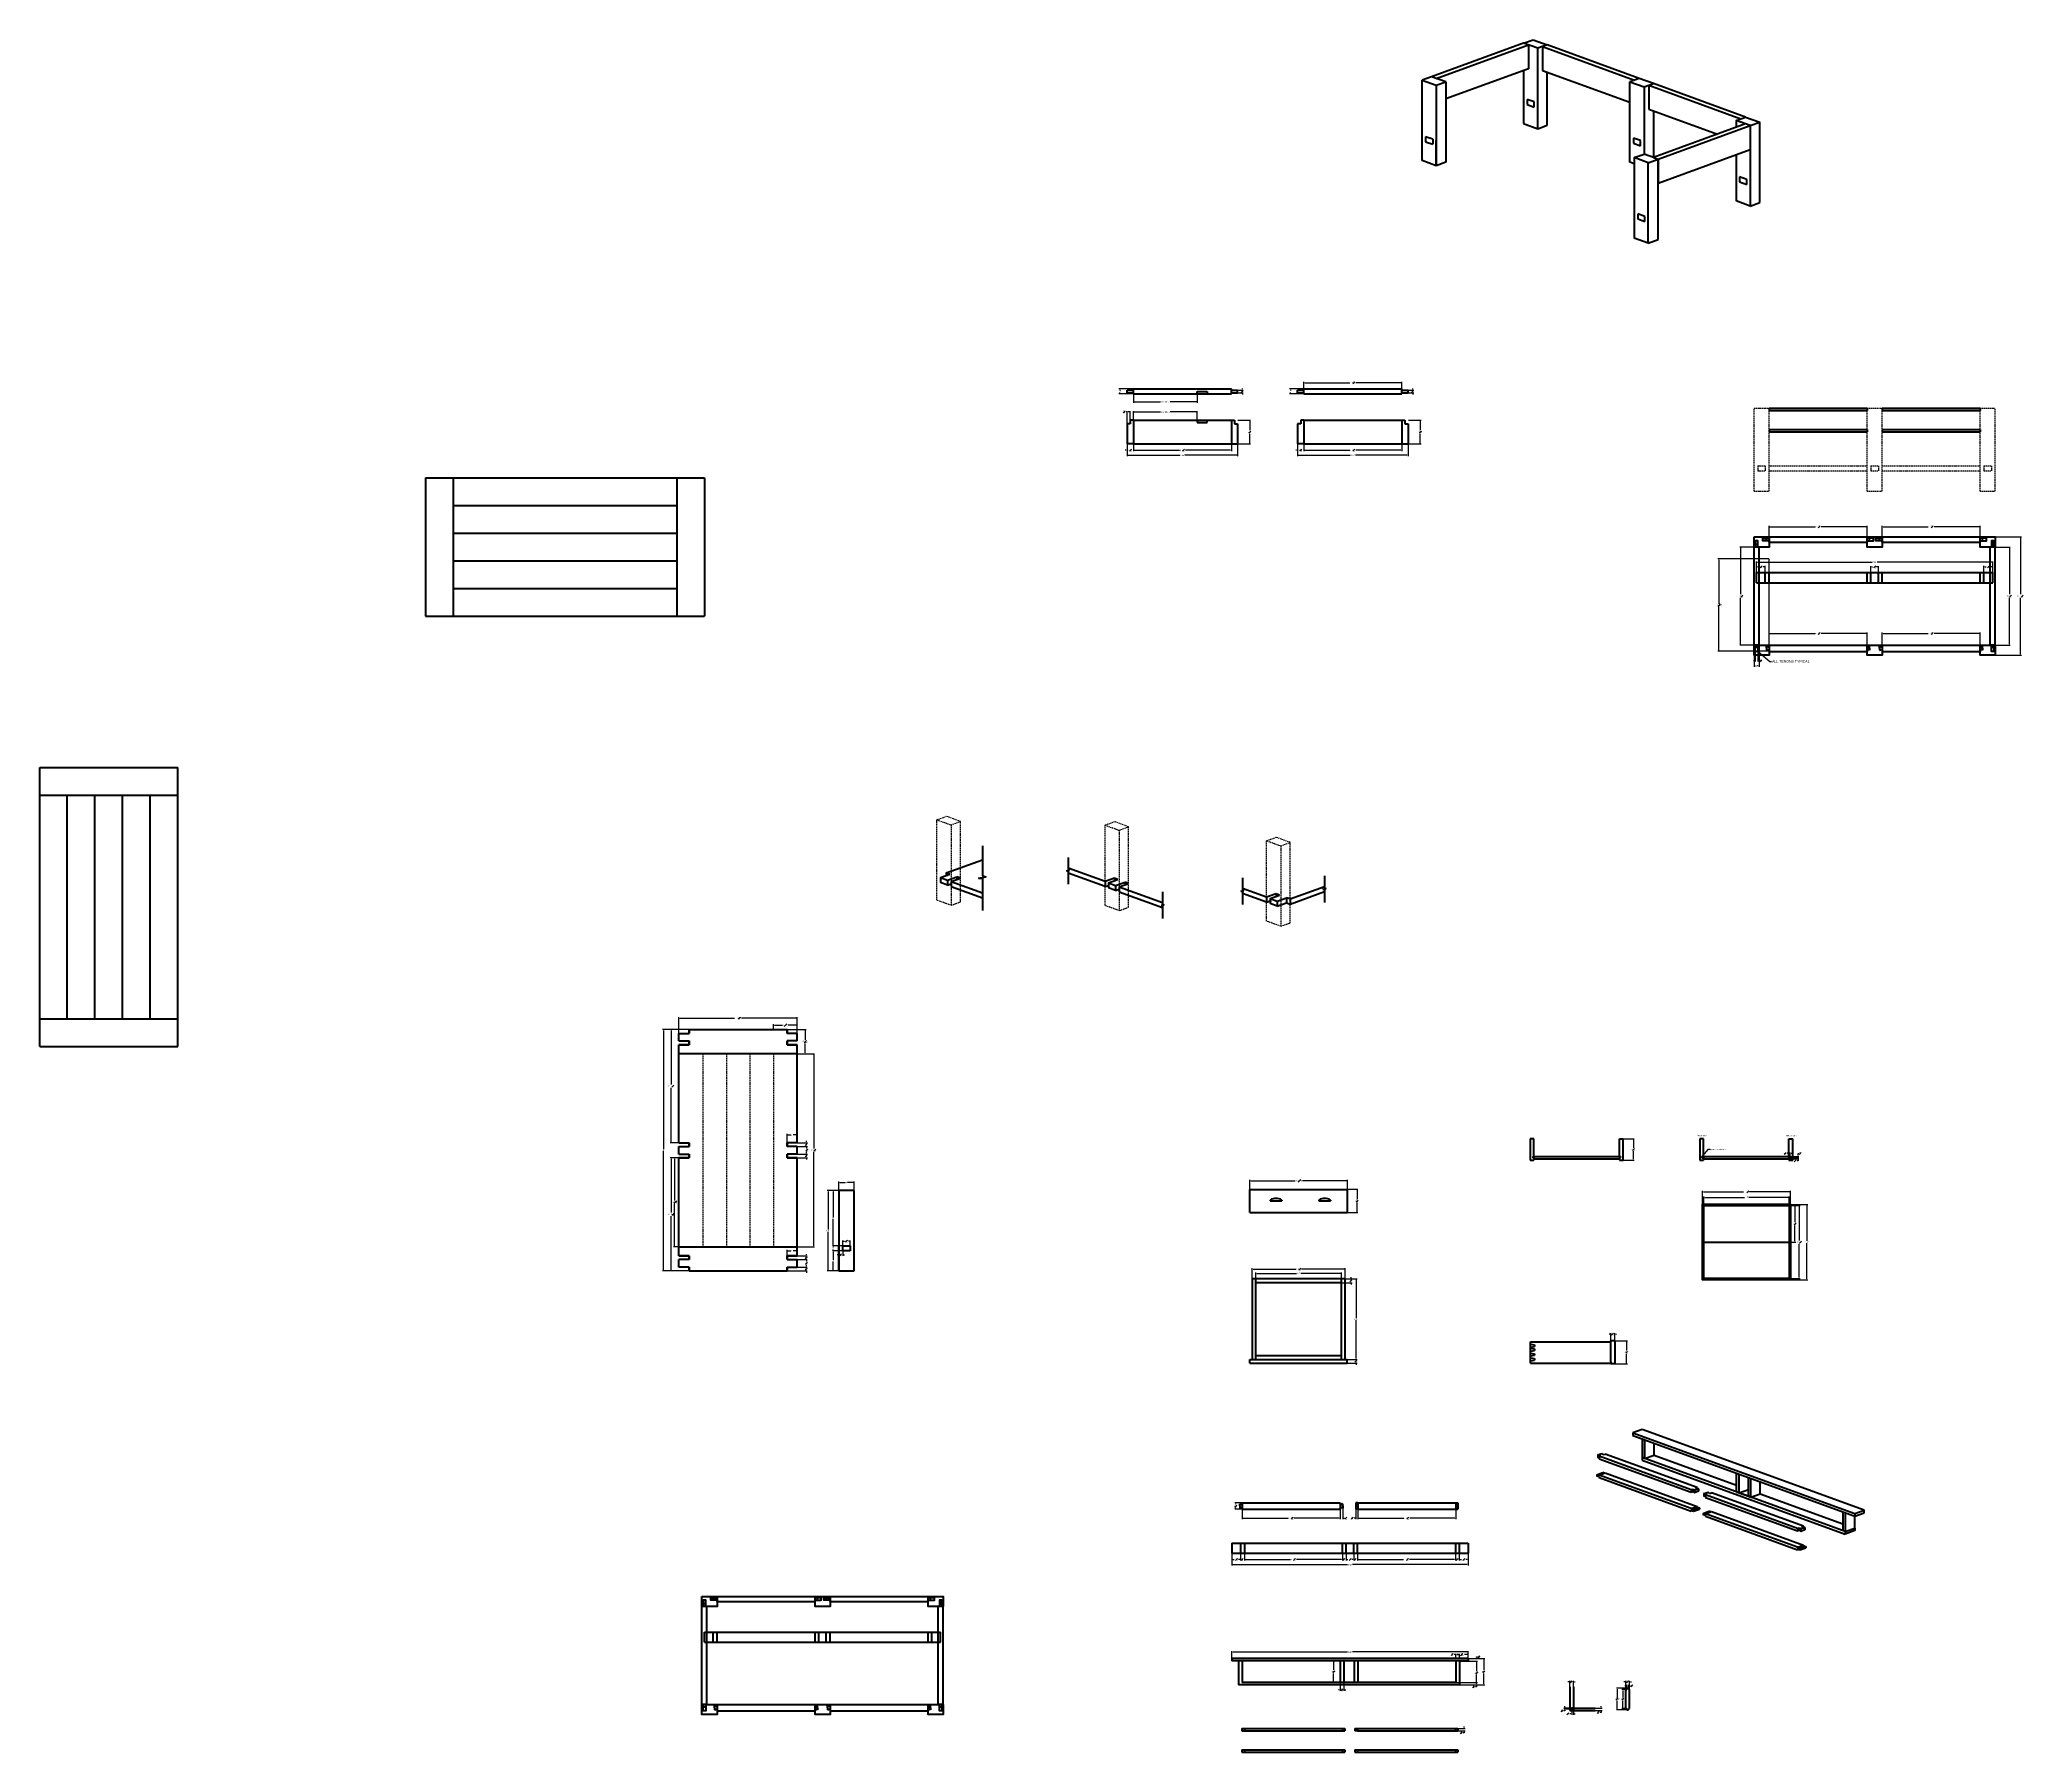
# Model space of a CAD drawing. Header units: inches. Extents: x 13 to 702, y 9 to 351.
# Drawn here: x 12.5 to 407.5, y 10.1 to 350.8 of the extents above; entities that cross this region are included whole.
import ezdxf
from ezdxf import colors
from ezdxf.entities.mleader import LeaderData, LeaderLine
from ezdxf.math import Vec2, Vec3

# ---------------------------------------------------------------- set-up
doc = ezdxf.new("R2010")
doc.units = ezdxf.units.IN
doc.header["$MEASUREMENT"] = 0
doc.linetypes.add('HIDDEN', pattern=[0.375, 0.25, -0.125])
doc.layers.get('0').update_dxf_attribs({"lineweight": 70, "true_color": 0xc2ced6})
doc.layers.add('Dim', color=5, linetype='Continuous')
doc.layers.add('Hidden', color=2, linetype='HIDDEN')
doc.styles.get("Standard").update_dxf_attribs({"font": 'Arial.ttf'})
doc.dimstyles.new('AnnotativeNickStandard', dxfattribs={"dimscale": 6, "dimtxt": 0.25, "dimasz": 0.18, "dimexe": 0.18, "dimexo": 0.0625, "dimgap": 0.09, "dimtad": 0, "dimtih": 1, "dimtoh": 1, "dimdec": 4, "dimrnd": 0.03125, "dimzin": 0, "dimdsep": 46, "dimlunit": 4, "dimtxsty": 'Standard', "dimcen": 0.09, "dimaunit": 1, "dimadec": 0, "dimazin": 0, "dimtfac": 1, "dimtdec": 4, "dimtofl": 0, "dimtmove": 0, "dimatfit": 3, "dimfxl": 1, "dimfrac": 1, "dimtolj": 1, "dimtzin": 0, "dimarcsym": 0})

msp = doc.modelspace()

# ---------------------------------------------------------------- texts
at = {"layer": 'Dim'}
for s, p in [('Drawer Front', (342.37292, 132.65022)), ('Drawer Back', (360.13815, 132.65022))]:
    msp.add_text(s, height=0.25, dxfattribs=at).set_placement(p)

# ---------------------------------------------------------------- blocks, each defined once
blk = doc.blocks.new('*D20')
at = {"layer": 'Defpoints', "color": 0, "transparency": 16777216}
for p in [(163.26, 156.16), (139.76, 153.13), (163.26, 153.13)]:
    blk.add_point(p, dxfattribs=at)
at = {"layer": 'Dim', "color": 0, "lineweight": -2, "transparency": 16777216}
for p, q in [((139.76, 153.19), (139.76, 156.34)), ((139.94, 156.16), (150.83, 156.16)), ((163.08, 156.16), (152.18, 156.16)), ((163.26, 153.19), (163.26, 156.34))]:
    blk.add_line(p, q, dxfattribs=at)
at = {"layer": 'Dim', "color": 0, "transparency": 16777216}
for points in [[(139.94, 156.19), (139.94, 156.13), (139.76, 156.16)], [(163.08, 156.19), (163.08, 156.13), (163.26, 156.16)]]:
    blk.add_solid(points, dxfattribs=at)
at = {"layer": 'Dim', "color": 0, "transparency": 16777216, "insert": (151.51, 156.16), "char_height": 0.25, "attachment_point": 5}
blk.add_mtext('\\A1;1\'-11{\\H1.000000x;\\S1#2;}"', dxfattribs=at)
blk = doc.blocks.new('*D21')
at = {"layer": 'Defpoints', "color": 0, "transparency": 16777216}
for p in [(141.76, 153.88), (136.68, 105.88), (141.76, 105.88)]:
    blk.add_point(p, dxfattribs=at)
at = {"layer": 'Dim', "color": 0, "lineweight": -2, "transparency": 16777216}
for p, q in [((141.7, 153.88), (136.5, 153.88)), ((136.68, 153.7), (136.68, 130.1)), ((136.68, 106.06), (136.68, 129.67)), ((141.7, 105.88), (136.5, 105.88))]:
    blk.add_line(p, q, dxfattribs=at)
at = {"layer": 'Dim', "color": 0, "transparency": 16777216}
for points in [[(136.65, 153.7), (136.71, 153.7), (136.68, 153.88)], [(136.65, 106.06), (136.71, 106.06), (136.68, 105.88)]]:
    blk.add_solid(points, dxfattribs=at)
at = {"layer": 'Dim', "color": 0, "transparency": 16777216, "insert": (136.68, 129.88), "char_height": 0.25, "attachment_point": 5}
blk.add_mtext("\\A1;4'", dxfattribs=at)
blk = doc.blocks.new('*D22')
at = {"layer": 'Defpoints', "color": 0, "transparency": 16777216}
for p in [(163.26, 131.38), (163.26, 130.63), (165.14, 130.63)]:
    blk.add_point(p, dxfattribs=at)
at = {"layer": 'Dim', "color": 0, "lineweight": -2, "transparency": 16777216}
for p, q in [((163.32, 131.38), (165.32, 131.38)), ((163.32, 130.63), (165.32, 130.63)), ((165.14, 131.56), (165.14, 131.74)), ((165.14, 130.45), (165.14, 130.27))]:
    blk.add_line(p, q, dxfattribs=at)
at = {"layer": 'Dim', "color": 0, "transparency": 16777216}
for points in [[(165.11, 131.56), (165.17, 131.56), (165.14, 131.38)], [(165.11, 130.45), (165.17, 130.45), (165.14, 130.63)]]:
    blk.add_solid(points, dxfattribs=at)
at = {"layer": 'Dim', "color": 0, "transparency": 16777216, "insert": (165.14, 131.01), "char_height": 0.25, "attachment_point": 5}
blk.add_mtext('\\A1;{\\H1.000000x;\\S3#4;}"', dxfattribs=at)
blk = doc.blocks.new('*D23')
at = {"layer": 'Defpoints', "color": 0, "transparency": 16777216}
for p in [(163.26, 130.63), (163.26, 129.13), (165.14, 129.13)]:
    blk.add_point(p, dxfattribs=at)
at = {"layer": 'Dim', "color": 0, "lineweight": -2, "transparency": 16777216}
for p, q in [((163.32, 130.63), (165.32, 130.63)), ((165.14, 130.45), (165.14, 130.22)), ((163.32, 129.13), (165.32, 129.13)), ((165.14, 129.31), (165.14, 129.54))]:
    blk.add_line(p, q, dxfattribs=at)
at = {"layer": 'Dim', "color": 0, "transparency": 16777216}
for points in [[(165.11, 130.45), (165.17, 130.45), (165.14, 130.63)], [(165.11, 129.31), (165.17, 129.31), (165.14, 129.13)]]:
    blk.add_solid(points, dxfattribs=at)
at = {"layer": 'Dim', "color": 0, "transparency": 16777216, "insert": (165.14, 129.88), "char_height": 0.25, "attachment_point": 5}
blk.add_mtext('\\A1;1{\\H1.000000x;\\S1#2;}"', dxfattribs=at)
blk = doc.blocks.new('*D24')
at = {"layer": 'Defpoints', "color": 0, "transparency": 16777216}
for p in [(163.26, 129.13), (163.26, 128.38), (165.14, 128.38)]:
    blk.add_point(p, dxfattribs=at)
at = {"layer": 'Dim', "color": 0, "lineweight": -2, "transparency": 16777216}
for p, q in [((163.32, 129.13), (165.32, 129.13)), ((163.32, 128.38), (165.32, 128.38)), ((165.14, 129.31), (165.14, 129.49)), ((165.14, 128.2), (165.14, 128.02))]:
    blk.add_line(p, q, dxfattribs=at)
at = {"layer": 'Dim', "color": 0, "transparency": 16777216}
for points in [[(165.11, 129.31), (165.17, 129.31), (165.14, 129.13)], [(165.11, 128.2), (165.17, 128.2), (165.14, 128.38)]]:
    blk.add_solid(points, dxfattribs=at)
at = {"layer": 'Dim', "color": 0, "transparency": 16777216, "insert": (165.14, 128.76), "char_height": 0.25, "attachment_point": 5}
blk.add_mtext('\\A1;{\\H1.000000x;\\S3#4;}"', dxfattribs=at)
blk = doc.blocks.new('*D25')
at = {"layer": 'Defpoints', "color": 0, "transparency": 16777216}
for p in [(161.26, 131.38), (163.26, 132.94), (163.26, 131.38)]:
    blk.add_point(p, dxfattribs=at)
at = {"layer": 'Dim', "color": 0, "lineweight": -2, "transparency": 16777216}
for p, q in [((161.26, 131.44), (161.26, 133.12)), ((161.44, 132.94), (162.02, 132.94)), ((163.08, 132.94), (162.5, 132.94)), ((163.26, 131.44), (163.26, 133.12))]:
    blk.add_line(p, q, dxfattribs=at)
at = {"layer": 'Dim', "color": 0, "transparency": 16777216}
for points in [[(161.44, 132.97), (161.44, 132.91), (161.26, 132.94)], [(163.08, 132.97), (163.08, 132.91), (163.26, 132.94)]]:
    blk.add_solid(points, dxfattribs=at)
at = {"layer": 'Dim', "color": 0, "transparency": 16777216, "insert": (162.26, 132.94), "char_height": 0.25, "attachment_point": 5}
blk.add_mtext('\\A1;2"', dxfattribs=at)
blk = doc.blocks.new('*D26')
at = {"layer": 'Defpoints', "color": 0, "transparency": 16777216}
for p in [(161.26, 108.88), (163.26, 109.89), (163.26, 108.88)]:
    blk.add_point(p, dxfattribs=at)
at = {"layer": 'Dim', "color": 0, "lineweight": -2, "transparency": 16777216}
for p, q in [((161.26, 108.94), (161.26, 110.07)), ((161.44, 109.89), (162.02, 109.89)), ((163.08, 109.89), (162.5, 109.89)), ((163.26, 108.94), (163.26, 110.07))]:
    blk.add_line(p, q, dxfattribs=at)
at = {"layer": 'Dim', "color": 0, "transparency": 16777216}
for points in [[(161.44, 109.92), (161.44, 109.86), (161.26, 109.89)], [(163.08, 109.92), (163.08, 109.86), (163.26, 109.89)]]:
    blk.add_solid(points, dxfattribs=at)
at = {"layer": 'Dim', "color": 0, "transparency": 16777216, "insert": (162.26, 109.89), "char_height": 0.25, "attachment_point": 5}
blk.add_mtext('\\A1;2"', dxfattribs=at)
blk = doc.blocks.new('*D27')
at = {"layer": 'Defpoints', "color": 0, "transparency": 16777216}
for p in [(163.26, 108.88), (163.26, 108.13), (165.12, 108.13)]:
    blk.add_point(p, dxfattribs=at)
at = {"layer": 'Dim', "color": 0, "lineweight": -2, "transparency": 16777216}
for p, q in [((163.32, 108.88), (165.3, 108.88)), ((163.32, 108.13), (165.3, 108.13)), ((165.12, 109.06), (165.12, 109.24)), ((165.12, 107.95), (165.12, 107.77))]:
    blk.add_line(p, q, dxfattribs=at)
at = {"layer": 'Dim', "color": 0, "transparency": 16777216}
for points in [[(165.09, 109.06), (165.15, 109.06), (165.12, 108.88)], [(165.09, 107.95), (165.15, 107.95), (165.12, 108.13)]]:
    blk.add_solid(points, dxfattribs=at)
at = {"layer": 'Dim', "color": 0, "transparency": 16777216, "insert": (165.12, 108.51), "char_height": 0.25, "attachment_point": 5}
blk.add_mtext('\\A1;{\\H1.000000x;\\S3#4;}"', dxfattribs=at)
blk = doc.blocks.new('*D28')
at = {"layer": 'Defpoints', "color": 0, "transparency": 16777216}
for p in [(163.26, 108.13), (163.26, 106.63), (165.12, 106.63)]:
    blk.add_point(p, dxfattribs=at)
at = {"layer": 'Dim', "color": 0, "lineweight": -2, "transparency": 16777216}
for p, q in [((163.32, 108.13), (165.3, 108.13)), ((165.12, 107.95), (165.12, 107.72)), ((165.12, 106.81), (165.12, 107.04)), ((163.32, 106.63), (165.3, 106.63))]:
    blk.add_line(p, q, dxfattribs=at)
at = {"layer": 'Dim', "color": 0, "transparency": 16777216}
for points in [[(165.09, 107.95), (165.15, 107.95), (165.12, 108.13)], [(165.09, 106.81), (165.15, 106.81), (165.12, 106.63)]]:
    blk.add_solid(points, dxfattribs=at)
at = {"layer": 'Dim', "color": 0, "transparency": 16777216, "insert": (165.12, 107.38), "char_height": 0.25, "attachment_point": 5}
blk.add_mtext('\\A1;1{\\H1.000000x;\\S1#2;}"', dxfattribs=at)
blk = doc.blocks.new('*D29')
at = {"layer": 'Defpoints', "color": 0, "transparency": 16777216}
for p in [(161.26, 105.88), (163.26, 106.63), (165.12, 106.63)]:
    blk.add_point(p, dxfattribs=at)
at = {"layer": 'Dim', "color": 0, "lineweight": -2, "transparency": 16777216}
for p, q in [((165.12, 106.81), (165.12, 106.99)), ((161.32, 105.88), (165.3, 105.88)), ((163.32, 106.63), (165.3, 106.63)), ((165.12, 105.7), (165.12, 105.52))]:
    blk.add_line(p, q, dxfattribs=at)
at = {"layer": 'Dim', "color": 0, "transparency": 16777216}
for points in [[(165.09, 106.81), (165.15, 106.81), (165.12, 106.63)], [(165.09, 105.7), (165.15, 105.7), (165.12, 105.88)]]:
    blk.add_solid(points, dxfattribs=at)
at = {"layer": 'Dim', "color": 0, "transparency": 16777216, "insert": (165.12, 106.26), "char_height": 0.25, "attachment_point": 5}
blk.add_mtext('\\A1;{\\H1.000000x;\\S3#4;}"', dxfattribs=at)
blk = doc.blocks.new('*D30')
at = {"layer": 'Defpoints', "color": 0, "transparency": 16777216}
for p in [(141.7, 153.88), (138.21, 131.38), (139.76, 131.38)]:
    blk.add_point(p, dxfattribs=at)
at = {"layer": 'Dim', "color": 0, "lineweight": -2, "transparency": 16777216}
for p, q in [((141.63, 153.88), (138.03, 153.88)), ((138.21, 153.7), (138.21, 142.97)), ((138.21, 131.56), (138.21, 142.29)), ((139.7, 131.38), (138.03, 131.38))]:
    blk.add_line(p, q, dxfattribs=at)
at = {"layer": 'Dim', "color": 0, "transparency": 16777216}
for points in [[(138.18, 153.7), (138.24, 153.7), (138.21, 153.88)], [(138.18, 131.56), (138.24, 131.56), (138.21, 131.38)]]:
    blk.add_solid(points, dxfattribs=at)
at = {"layer": 'Dim', "color": 0, "transparency": 16777216, "insert": (138.21, 142.63), "char_height": 0.25, "attachment_point": 5}
blk.add_mtext('\\A1;1\'-10{\\H1.000000x;\\S1#2;}"', dxfattribs=at)
blk = doc.blocks.new('*D31')
at = {"layer": 'Defpoints', "color": 0, "transparency": 16777216}
for p in [(138.21, 128.38), (139.76, 128.38), (141.7, 105.88)]:
    blk.add_point(p, dxfattribs=at)
at = {"layer": 'Dim', "color": 0, "lineweight": -2, "transparency": 16777216}
for p, q in [((139.7, 128.38), (138.03, 128.38)), ((138.21, 128.2), (138.21, 117.47)), ((138.21, 106.06), (138.21, 116.79)), ((141.63, 105.88), (138.03, 105.88))]:
    blk.add_line(p, q, dxfattribs=at)
at = {"layer": 'Dim', "color": 0, "transparency": 16777216}
for points in [[(138.18, 128.2), (138.24, 128.2), (138.21, 128.38)], [(138.18, 106.06), (138.24, 106.06), (138.21, 105.88)]]:
    blk.add_solid(points, dxfattribs=at)
at = {"layer": 'Dim', "color": 0, "transparency": 16777216, "insert": (138.21, 117.13), "char_height": 0.25, "attachment_point": 5}
blk.add_mtext('\\A1;1\'-10{\\H1.000000x;\\S1#2;}"', dxfattribs=at)
blk = doc.blocks.new('*D32')
at = {"layer": 'Defpoints', "color": 0, "transparency": 16777216}
for p in [(174.59, 123.46), (171.59, 121.88), (174.59, 121.88)]:
    blk.add_point(p, dxfattribs=at)
at = {"layer": 'Dim', "color": 0, "lineweight": -2, "transparency": 16777216}
for p, q in [((171.59, 121.94), (171.59, 123.64)), ((171.77, 123.46), (172.86, 123.46)), ((174.41, 123.46), (173.32, 123.46)), ((174.59, 121.94), (174.59, 123.64))]:
    blk.add_line(p, q, dxfattribs=at)
at = {"layer": 'Dim', "color": 0, "transparency": 16777216}
for points in [[(171.77, 123.49), (171.77, 123.43), (171.59, 123.46)], [(174.41, 123.49), (174.41, 123.43), (174.59, 123.46)]]:
    blk.add_solid(points, dxfattribs=at)
at = {"layer": 'Dim', "color": 0, "transparency": 16777216, "insert": (173.09, 123.46), "char_height": 0.25, "attachment_point": 5}
blk.add_mtext('\\A1;3"', dxfattribs=at)
blk = doc.blocks.new('*D33')
at = {"layer": 'Defpoints', "color": 0, "transparency": 16777216}
for p in [(171.59, 121.88), (169.42, 105.88), (171.59, 105.88)]:
    blk.add_point(p, dxfattribs=at)
at = {"layer": 'Dim', "color": 0, "lineweight": -2, "transparency": 16777216}
for p, q in [((171.53, 121.88), (169.24, 121.88)), ((169.42, 121.7), (169.42, 114.1)), ((169.42, 106.06), (169.42, 113.67)), ((171.53, 105.88), (169.24, 105.88))]:
    blk.add_line(p, q, dxfattribs=at)
at = {"layer": 'Dim', "color": 0, "transparency": 16777216}
for points in [[(169.39, 121.7), (169.45, 121.7), (169.42, 121.88)], [(169.39, 106.06), (169.45, 106.06), (169.42, 105.88)]]:
    blk.add_solid(points, dxfattribs=at)
at = {"layer": 'Dim', "color": 0, "transparency": 16777216, "insert": (169.42, 113.88), "char_height": 0.25, "attachment_point": 5}
blk.add_mtext('\\A1;1\'-4"', dxfattribs=at)
blk = doc.blocks.new('*D34')
at = {"layer": 'Defpoints', "color": 0, "transparency": 16777216}
for p in [(172.34, 110.88), (173.84, 111.78), (173.84, 110.88)]:
    blk.add_point(p, dxfattribs=at)
at = {"layer": 'Dim', "color": 0, "lineweight": -2, "transparency": 16777216}
for p, q in [((172.34, 110.94), (172.34, 111.96)), ((172.52, 111.78), (172.69, 111.78)), ((173.66, 111.78), (173.49, 111.78)), ((173.84, 110.94), (173.84, 111.96))]:
    blk.add_line(p, q, dxfattribs=at)
at = {"layer": 'Dim', "color": 0, "transparency": 16777216}
for points in [[(172.52, 111.81), (172.52, 111.75), (172.34, 111.78)], [(173.66, 111.81), (173.66, 111.75), (173.84, 111.78)]]:
    blk.add_solid(points, dxfattribs=at)
at = {"layer": 'Dim', "color": 0, "transparency": 16777216, "insert": (173.09, 111.78), "char_height": 0.25, "attachment_point": 5}
blk.add_mtext('\\A1;1{\\H1.000000x;\\S1#2;}"', dxfattribs=at)
blk = doc.blocks.new('*D35')
at = {"layer": 'Defpoints', "color": 0, "transparency": 16777216}
for p in [(172.34, 110.88), (170.46, 109.88), (172.34, 109.88)]:
    blk.add_point(p, dxfattribs=at)
at = {"layer": 'Dim', "color": 0, "lineweight": -2, "transparency": 16777216}
for p, q in [((172.28, 110.88), (170.28, 110.88)), ((170.46, 110.7), (170.46, 110.6)), ((172.28, 109.88), (170.28, 109.88)), ((170.46, 110.06), (170.46, 110.17))]:
    blk.add_line(p, q, dxfattribs=at)
at = {"layer": 'Dim', "color": 0, "transparency": 16777216}
for points in [[(170.43, 110.7), (170.49, 110.7), (170.46, 110.88)], [(170.43, 110.06), (170.49, 110.06), (170.46, 109.88)]]:
    blk.add_solid(points, dxfattribs=at)
at = {"layer": 'Dim', "color": 0, "transparency": 16777216, "insert": (170.46, 110.38), "char_height": 0.25, "attachment_point": 5}
blk.add_mtext('\\A1;1"', dxfattribs=at)
blk = doc.blocks.new('*D36')
at = {"layer": 'Defpoints', "color": 0, "transparency": 16777216}
for p in [(172.34, 109.88), (170.46, 105.88), (171.53, 105.88)]:
    blk.add_point(p, dxfattribs=at)
at = {"layer": 'Dim', "color": 0, "lineweight": -2, "transparency": 16777216}
for p, q in [((172.28, 109.88), (170.28, 109.88)), ((170.46, 109.7), (170.46, 108.1)), ((170.46, 106.06), (170.46, 107.67)), ((171.47, 105.88), (170.28, 105.88))]:
    blk.add_line(p, q, dxfattribs=at)
at = {"layer": 'Dim', "color": 0, "transparency": 16777216}
for points in [[(170.43, 109.7), (170.49, 109.7), (170.46, 109.88)], [(170.43, 106.06), (170.49, 106.06), (170.46, 105.88)]]:
    blk.add_solid(points, dxfattribs=at)
at = {"layer": 'Dim', "color": 0, "transparency": 16777216, "insert": (170.46, 107.88), "char_height": 0.25, "attachment_point": 5}
blk.add_mtext('\\A1;4"', dxfattribs=at)
blk = doc.blocks.new('*D38')
at = {"layer": 'Defpoints', "color": 0, "transparency": 16777216}
for p in [(251.85, 58.55), (271.35, 58.55), (271.35, 56.67)]:
    blk.add_point(p, dxfattribs=at)
at = {"layer": 'Dim', "color": 0, "lineweight": -2, "transparency": 16777216}
for p, q in [((251.85, 58.49), (251.85, 56.49)), ((252.03, 56.67), (261.01, 56.67)), ((271.17, 56.67), (262.19, 56.67)), ((271.35, 58.49), (271.35, 56.49))]:
    blk.add_line(p, q, dxfattribs=at)
at = {"layer": 'Dim', "color": 0, "transparency": 16777216}
for points in [[(252.03, 56.7), (252.03, 56.64), (251.85, 56.67)], [(271.17, 56.7), (271.17, 56.64), (271.35, 56.67)]]:
    blk.add_solid(points, dxfattribs=at)
at = {"layer": 'Dim', "color": 0, "transparency": 16777216, "insert": (261.6, 56.67), "char_height": 0.25, "attachment_point": 5}
blk.add_mtext('\\A1;1\'-7{\\H1.000000x;\\S1#2;}"', dxfattribs=at)
blk = doc.blocks.new('*D39')
at = {"layer": 'Defpoints', "color": 0, "transparency": 16777216}
for p in [(284.86, 275.14), (284.86, 270.39), (287.27, 270.39)]:
    blk.add_point(p, dxfattribs=at)
at = {"layer": 'Dim', "color": 0, "lineweight": -2, "transparency": 16777216}
for p, q in [((284.93, 275.14), (287.45, 275.14)), ((287.27, 274.96), (287.27, 273.11)), ((284.93, 270.39), (287.45, 270.39)), ((287.27, 270.57), (287.27, 272.43))]:
    blk.add_line(p, q, dxfattribs=at)
at = {"layer": 'Dim', "color": 0, "transparency": 16777216}
for points in [[(287.24, 274.96), (287.3, 274.96), (287.27, 275.14)], [(287.24, 270.57), (287.3, 270.57), (287.27, 270.39)]]:
    blk.add_solid(points, dxfattribs=at)
at = {"layer": 'Dim', "color": 0, "transparency": 16777216, "insert": (287.27, 272.77), "char_height": 0.25, "attachment_point": 5}
blk.add_mtext('\\A1;4{\\H1.000000x;\\S3#4;}"', dxfattribs=at)
blk = doc.blocks.new('*D40')
at = {"layer": 'Defpoints', "color": 0, "transparency": 16777216}
for p in [(262.86, 270.39), (284.86, 270.39), (284.86, 268.14)]:
    blk.add_point(p, dxfattribs=at)
at = {"layer": 'Dim', "color": 0, "lineweight": -2, "transparency": 16777216}
for p, q in [((262.86, 270.33), (262.86, 267.96)), ((284.86, 270.33), (284.86, 267.96)), ((263.04, 268.14), (273.36, 268.14)), ((284.68, 268.14), (274.37, 268.14))]:
    blk.add_line(p, q, dxfattribs=at)
at = {"layer": 'Dim', "color": 0, "transparency": 16777216}
for points in [[(263.04, 268.17), (263.04, 268.11), (262.86, 268.14)], [(284.68, 268.17), (284.68, 268.11), (284.86, 268.14)]]:
    blk.add_solid(points, dxfattribs=at)
at = {"layer": 'Dim', "color": 0, "transparency": 16777216, "insert": (273.86, 268.14), "char_height": 0.25, "attachment_point": 5}
blk.add_mtext('\\A1;1\'-10"', dxfattribs=at)
blk = doc.blocks.new('*D41')
at = {"layer": 'Defpoints', "color": 0, "transparency": 16777216}
for p in [(262.86, 270.39), (264.11, 270.39), (264.11, 269.14)]:
    blk.add_point(p, dxfattribs=at)
at = {"layer": 'Dim', "color": 0, "lineweight": -2, "transparency": 16777216}
for p, q in [((262.68, 269.14), (262.5, 269.14)), ((262.86, 270.33), (262.86, 268.96)), ((264.11, 270.33), (264.11, 268.96)), ((264.29, 269.14), (264.47, 269.14))]:
    blk.add_line(p, q, dxfattribs=at)
at = {"layer": 'Dim', "color": 0, "transparency": 16777216}
for points in [[(262.68, 269.17), (262.68, 269.11), (262.86, 269.14)], [(264.29, 269.17), (264.29, 269.11), (264.11, 269.14)]]:
    blk.add_solid(points, dxfattribs=at)
at = {"layer": 'Dim', "color": 0, "transparency": 16777216, "insert": (263.49, 269.14), "char_height": 0.25, "attachment_point": 5}
blk.add_mtext('\\A1;1{\\H1.000000x;\\S1#4;}"', dxfattribs=at)
blk = doc.blocks.new('*D42')
at = {"layer": 'Defpoints', "color": 0, "transparency": 16777216}
for p in [(264.11, 281.34), (261.43, 280.34), (264.11, 280.34)]:
    blk.add_point(p, dxfattribs=at)
at = {"layer": 'Dim', "color": 0, "lineweight": -2, "transparency": 16777216}
for p, q in [((264.05, 281.34), (261.25, 281.34)), ((261.43, 281.16), (261.43, 281.06)), ((261.43, 280.52), (261.43, 280.63)), ((264.05, 280.34), (261.25, 280.34))]:
    blk.add_line(p, q, dxfattribs=at)
at = {"layer": 'Dim', "color": 0, "transparency": 16777216}
for points in [[(261.4, 281.16), (261.46, 281.16), (261.43, 281.34)], [(261.4, 280.52), (261.46, 280.52), (261.43, 280.34)]]:
    blk.add_solid(points, dxfattribs=at)
at = {"layer": 'Dim', "color": 0, "transparency": 16777216, "insert": (261.43, 280.84), "char_height": 0.25, "attachment_point": 5}
blk.add_mtext('\\A1;1"', dxfattribs=at)
blk = doc.blocks.new('*D43')
at = {"layer": 'Defpoints', "color": 0, "transparency": 16777216}
for p in [(284.86, 281.09), (284.86, 280.59), (285.81, 280.59)]:
    blk.add_point(p, dxfattribs=at)
at = {"layer": 'Dim', "color": 0, "lineweight": -2, "transparency": 16777216}
for p, q in [((284.93, 281.09), (285.99, 281.09)), ((284.93, 280.59), (285.99, 280.59)), ((285.81, 281.27), (285.81, 281.45)), ((285.81, 280.41), (285.81, 280.23))]:
    blk.add_line(p, q, dxfattribs=at)
at = {"layer": 'Dim', "color": 0, "transparency": 16777216}
for points in [[(285.78, 281.27), (285.84, 281.27), (285.81, 281.09)], [(285.78, 280.41), (285.84, 280.41), (285.81, 280.59)]]:
    blk.add_solid(points, dxfattribs=at)
at = {"layer": 'Dim', "color": 0, "transparency": 16777216, "insert": (285.81, 280.84), "char_height": 0.25, "attachment_point": 5}
blk.add_mtext('\\A1;{\\H1.000000x;\\S1#2;}"', dxfattribs=at)
blk = doc.blocks.new('*D44')
at = {"layer": 'Defpoints', "color": 0, "transparency": 16777216}
for p in [(264.11, 270.39), (283.61, 270.39), (283.61, 269.14)]:
    blk.add_point(p, dxfattribs=at)
at = {"layer": 'Dim', "color": 0, "lineweight": -2, "transparency": 16777216}
for p, q in [((264.11, 270.33), (264.11, 268.96)), ((264.29, 269.14), (273.27, 269.14)), ((283.43, 269.14), (274.45, 269.14)), ((283.61, 270.33), (283.61, 268.96))]:
    blk.add_line(p, q, dxfattribs=at)
at = {"layer": 'Dim', "color": 0, "transparency": 16777216}
for points in [[(264.29, 269.17), (264.29, 269.11), (264.11, 269.14)], [(283.43, 269.17), (283.43, 269.11), (283.61, 269.14)]]:
    blk.add_solid(points, dxfattribs=at)
at = {"layer": 'Dim', "color": 0, "transparency": 16777216, "insert": (273.86, 269.14), "char_height": 0.25, "attachment_point": 5}
blk.add_mtext('\\A1;1\'-7{\\H1.000000x;\\S1#2;}"', dxfattribs=at)
blk = doc.blocks.new('*D45')
at = {"layer": 'Defpoints', "color": 0, "transparency": 16777216}
for p in [(250.94, 275.14), (250.94, 270.39), (253.35, 270.39)]:
    blk.add_point(p, dxfattribs=at)
at = {"layer": 'Dim', "color": 0, "lineweight": -2, "transparency": 16777216}
for p, q in [((251, 275.14), (253.53, 275.14)), ((253.35, 274.96), (253.35, 273.11)), ((251, 270.39), (253.53, 270.39)), ((253.35, 270.57), (253.35, 272.43))]:
    blk.add_line(p, q, dxfattribs=at)
at = {"layer": 'Dim', "color": 0, "transparency": 16777216}
for points in [[(253.32, 274.96), (253.38, 274.96), (253.35, 275.14)], [(253.32, 270.57), (253.38, 270.57), (253.35, 270.39)]]:
    blk.add_solid(points, dxfattribs=at)
at = {"layer": 'Dim', "color": 0, "transparency": 16777216, "insert": (253.35, 272.77), "char_height": 0.25, "attachment_point": 5}
blk.add_mtext('\\A1;4{\\H1.000000x;\\S3#4;}"', dxfattribs=at)
blk = doc.blocks.new('*D46')
at = {"layer": 'Defpoints', "color": 0, "transparency": 16777216}
for p in [(228.94, 270.39), (250.94, 270.39), (250.94, 268.14)]:
    blk.add_point(p, dxfattribs=at)
at = {"layer": 'Dim', "color": 0, "lineweight": -2, "transparency": 16777216}
for p, q in [((228.94, 270.33), (228.94, 267.96)), ((250.94, 270.33), (250.94, 267.96)), ((229.12, 268.14), (239.43, 268.14)), ((250.76, 268.14), (240.45, 268.14))]:
    blk.add_line(p, q, dxfattribs=at)
at = {"layer": 'Dim', "color": 0, "transparency": 16777216}
for points in [[(229.12, 268.17), (229.12, 268.11), (228.94, 268.14)], [(250.76, 268.17), (250.76, 268.11), (250.94, 268.14)]]:
    blk.add_solid(points, dxfattribs=at)
at = {"layer": 'Dim', "color": 0, "transparency": 16777216, "insert": (239.94, 268.14), "char_height": 0.25, "attachment_point": 5}
blk.add_mtext('\\A1;1\'-10"', dxfattribs=at)
blk = doc.blocks.new('*D47')
at = {"layer": 'Defpoints', "color": 0, "transparency": 16777216}
for p in [(228.94, 270.39), (230.19, 270.39), (230.19, 269.14)]:
    blk.add_point(p, dxfattribs=at)
at = {"layer": 'Dim', "color": 0, "lineweight": -2, "transparency": 16777216}
for p, q in [((228.76, 269.14), (228.58, 269.14)), ((228.94, 270.33), (228.94, 268.96)), ((230.19, 270.33), (230.19, 268.96)), ((230.37, 269.14), (230.55, 269.14))]:
    blk.add_line(p, q, dxfattribs=at)
at = {"layer": 'Dim', "color": 0, "transparency": 16777216}
for points in [[(228.76, 269.17), (228.76, 269.11), (228.94, 269.14)], [(230.37, 269.17), (230.37, 269.11), (230.19, 269.14)]]:
    blk.add_solid(points, dxfattribs=at)
at = {"layer": 'Dim', "color": 0, "transparency": 16777216, "insert": (229.57, 269.14), "char_height": 0.25, "attachment_point": 5}
blk.add_mtext('\\A1;1{\\H1.000000x;\\S1#4;}"', dxfattribs=at)
blk = doc.blocks.new('*D48')
at = {"layer": 'Defpoints', "color": 0, "transparency": 16777216}
for p in [(230.19, 270.39), (249.69, 270.39), (249.69, 269.14)]:
    blk.add_point(p, dxfattribs=at)
at = {"layer": 'Dim', "color": 0, "lineweight": -2, "transparency": 16777216}
for p, q in [((230.19, 270.33), (230.19, 268.96)), ((230.37, 269.14), (239.35, 269.14)), ((249.51, 269.14), (240.53, 269.14)), ((249.69, 270.33), (249.69, 268.96))]:
    blk.add_line(p, q, dxfattribs=at)
at = {"layer": 'Dim', "color": 0, "transparency": 16777216}
for points in [[(230.37, 269.17), (230.37, 269.11), (230.19, 269.14)], [(249.51, 269.17), (249.51, 269.11), (249.69, 269.14)]]:
    blk.add_solid(points, dxfattribs=at)
at = {"layer": 'Dim', "color": 0, "transparency": 16777216, "insert": (239.94, 269.14), "char_height": 0.25, "attachment_point": 5}
blk.add_mtext('\\A1;1\'-7{\\H1.000000x;\\S1#2;}"', dxfattribs=at)
blk = doc.blocks.new('*D49')
at = {"layer": 'Defpoints', "color": 0, "transparency": 16777216}
for p in [(230.19, 281.34), (227.5, 280.34), (230.19, 280.34)]:
    blk.add_point(p, dxfattribs=at)
at = {"layer": 'Dim', "color": 0, "lineweight": -2, "transparency": 16777216}
for p, q in [((230.13, 281.34), (227.32, 281.34)), ((227.5, 281.16), (227.5, 281.06)), ((227.5, 280.52), (227.5, 280.63)), ((230.13, 280.34), (227.32, 280.34))]:
    blk.add_line(p, q, dxfattribs=at)
at = {"layer": 'Dim', "color": 0, "transparency": 16777216}
for points in [[(227.47, 281.16), (227.53, 281.16), (227.5, 281.34)], [(227.47, 280.52), (227.53, 280.52), (227.5, 280.34)]]:
    blk.add_solid(points, dxfattribs=at)
at = {"layer": 'Dim', "color": 0, "transparency": 16777216, "insert": (227.5, 280.84), "char_height": 0.25, "attachment_point": 5}
blk.add_mtext('\\A1;1"', dxfattribs=at)
blk = doc.blocks.new('*D50')
at = {"layer": 'Defpoints', "color": 0, "transparency": 16777216}
for p in [(250.94, 281.09), (250.94, 280.59), (251.88, 280.59)]:
    blk.add_point(p, dxfattribs=at)
at = {"layer": 'Dim', "color": 0, "lineweight": -2, "transparency": 16777216}
for p, q in [((251, 281.09), (252.06, 281.09)), ((251, 280.59), (252.06, 280.59)), ((251.88, 281.27), (251.88, 281.45)), ((251.88, 280.41), (251.88, 280.23))]:
    blk.add_line(p, q, dxfattribs=at)
at = {"layer": 'Dim', "color": 0, "transparency": 16777216}
for points in [[(251.85, 281.27), (251.91, 281.27), (251.88, 281.09)], [(251.85, 280.41), (251.91, 280.41), (251.88, 280.59)]]:
    blk.add_solid(points, dxfattribs=at)
at = {"layer": 'Dim', "color": 0, "transparency": 16777216, "insert": (251.88, 280.84), "char_height": 0.25, "attachment_point": 5}
blk.add_mtext('\\A1;{\\H1.000000x;\\S1#2;}"', dxfattribs=at)
blk = doc.blocks.new('*D51')
at = {"layer": 'Defpoints', "color": 0, "transparency": 16777216}
for p in [(242.9, 276.76), (230.19, 275.14), (242.9, 275.14)]:
    blk.add_point(p, dxfattribs=at)
at = {"layer": 'Dim', "color": 0, "lineweight": -2, "transparency": 16777216}
for p, q in [((230.19, 275.2), (230.19, 276.94)), ((230.37, 276.76), (235.58, 276.76)), ((242.72, 276.76), (237.51, 276.76)), ((242.9, 275.2), (242.9, 276.94))]:
    blk.add_line(p, q, dxfattribs=at)
at = {"layer": 'Dim', "color": 0, "transparency": 16777216}
for points in [[(230.37, 276.79), (230.37, 276.73), (230.19, 276.76)], [(242.72, 276.79), (242.72, 276.73), (242.9, 276.76)]]:
    blk.add_solid(points, dxfattribs=at)
at = {"layer": 'Dim', "color": 0, "transparency": 16777216, "insert": (236.54, 276.76), "char_height": 0.25, "attachment_point": 5}
blk.add_mtext('\\A1;See Note A', dxfattribs=at)
blk = doc.blocks.new('*D52')
at = {"layer": 'Defpoints', "color": 0, "transparency": 16777216}
for p in [(230.19, 280.41), (242.9, 280.41), (242.9, 278.78)]:
    blk.add_point(p, dxfattribs=at)
at = {"layer": 'Dim', "color": 0, "lineweight": -2, "transparency": 16777216}
for p, q in [((230.19, 280.34), (230.19, 278.6)), ((230.37, 278.78), (235.58, 278.78)), ((242.72, 278.78), (237.51, 278.78)), ((242.9, 280.34), (242.9, 278.6))]:
    blk.add_line(p, q, dxfattribs=at)
at = {"layer": 'Dim', "color": 0, "transparency": 16777216}
for points in [[(230.37, 278.81), (230.37, 278.75), (230.19, 278.78)], [(242.72, 278.81), (242.72, 278.75), (242.9, 278.78)]]:
    blk.add_solid(points, dxfattribs=at)
at = {"layer": 'Dim', "color": 0, "transparency": 16777216, "insert": (236.54, 278.78), "char_height": 0.25, "attachment_point": 5}
blk.add_mtext('\\A1;See Note A', dxfattribs=at)
blk = doc.blocks.new('*D55')
at = {"layer": 'Defpoints', "color": 0, "transparency": 16777216}
for p in [(272.33, 104.27), (272.33, 88.27), (274.52, 88.27)]:
    blk.add_point(p, dxfattribs=at)
at = {"layer": 'Dim', "color": 0, "lineweight": -2, "transparency": 16777216}
for p, q in [((272.39, 104.27), (274.7, 104.27)), ((274.52, 104.09), (274.52, 96.49)), ((274.52, 88.45), (274.52, 96.06)), ((272.39, 88.27), (274.7, 88.27))]:
    blk.add_line(p, q, dxfattribs=at)
at = {"layer": 'Dim', "color": 0, "transparency": 16777216}
for points in [[(274.49, 104.09), (274.55, 104.09), (274.52, 104.27)], [(274.49, 88.45), (274.55, 88.45), (274.52, 88.27)]]:
    blk.add_solid(points, dxfattribs=at)
at = {"layer": 'Dim', "color": 0, "transparency": 16777216, "insert": (274.52, 96.27), "char_height": 0.25, "attachment_point": 5}
blk.add_mtext('\\A1;1\'-4"', dxfattribs=at)
blk = doc.blocks.new('*D56')
at = {"layer": 'Defpoints', "color": 0, "transparency": 16777216}
for p in [(272.77, 88.27), (272.77, 87.52), (274.53, 87.52)]:
    blk.add_point(p, dxfattribs=at)
at = {"layer": 'Dim', "color": 0, "lineweight": -2, "transparency": 16777216}
for p, q in [((272.83, 88.27), (274.71, 88.27)), ((272.83, 87.52), (274.71, 87.52)), ((274.53, 88.45), (274.53, 88.63)), ((274.53, 87.34), (274.53, 87.16))]:
    blk.add_line(p, q, dxfattribs=at)
at = {"layer": 'Dim', "color": 0, "transparency": 16777216}
for points in [[(274.5, 88.45), (274.56, 88.45), (274.53, 88.27)], [(274.5, 87.34), (274.56, 87.34), (274.53, 87.52)]]:
    blk.add_solid(points, dxfattribs=at)
at = {"layer": 'Dim', "color": 0, "transparency": 16777216, "insert": (274.53, 87.9), "char_height": 0.25, "attachment_point": 5}
blk.add_mtext('\\A1;{\\H1.000000x;\\S3#4;}"', dxfattribs=at)
blk = doc.blocks.new('*D57')
at = {"layer": 'Defpoints', "color": 0, "transparency": 16777216}
for p in [(271.58, 104.27), (271.58, 103.52), (273.54, 103.52)]:
    blk.add_point(p, dxfattribs=at)
at = {"layer": 'Dim', "color": 0, "lineweight": -2, "transparency": 16777216}
for p, q in [((271.64, 104.27), (273.72, 104.27)), ((271.64, 103.52), (273.72, 103.52)), ((273.54, 104.45), (273.54, 104.63)), ((273.54, 103.34), (273.54, 103.16))]:
    blk.add_line(p, q, dxfattribs=at)
at = {"layer": 'Dim', "color": 0, "transparency": 16777216}
for points in [[(273.51, 104.45), (273.57, 104.45), (273.54, 104.27)], [(273.51, 103.34), (273.57, 103.34), (273.54, 103.52)]]:
    blk.add_solid(points, dxfattribs=at)
at = {"layer": 'Dim', "color": 0, "transparency": 16777216, "insert": (273.54, 103.9), "char_height": 0.25, "attachment_point": 5}
blk.add_mtext('\\A1;{\\H1.000000x;\\S3#4;}"', dxfattribs=at)
blk = doc.blocks.new('*D58')
at = {"layer": 'Defpoints', "color": 0, "transparency": 16777216}
for p in [(272.77, 122.11), (272.77, 117.48), (274.71, 117.48)]:
    blk.add_point(p, dxfattribs=at)
at = {"layer": 'Dim', "color": 0, "lineweight": -2, "transparency": 16777216}
for p, q in [((272.83, 122.11), (274.89, 122.11)), ((274.71, 121.93), (274.71, 120.13)), ((274.71, 117.66), (274.71, 119.45)), ((272.83, 117.48), (274.89, 117.48))]:
    blk.add_line(p, q, dxfattribs=at)
at = {"layer": 'Dim', "color": 0, "transparency": 16777216}
for points in [[(274.68, 121.93), (274.74, 121.93), (274.71, 122.11)], [(274.68, 117.66), (274.74, 117.66), (274.71, 117.48)]]:
    blk.add_solid(points, dxfattribs=at)
at = {"layer": 'Dim', "color": 0, "transparency": 16777216, "insert": (274.71, 119.79), "char_height": 0.25, "attachment_point": 5}
blk.add_mtext('\\A1;4{\\H1.000000x;\\S5#8;}"', dxfattribs=at)
blk = doc.blocks.new('*D59')
at = {"layer": 'Defpoints', "color": 0, "transparency": 16777216}
for p in [(272.83, 123.81), (253.39, 122.11), (272.83, 122.11)]:
    blk.add_point(p, dxfattribs=at)
at = {"layer": 'Dim', "color": 0, "lineweight": -2, "transparency": 16777216}
for p, q in [((253.39, 122.17), (253.39, 123.99)), ((253.57, 123.81), (262.4, 123.81)), ((272.65, 123.81), (263.82, 123.81)), ((272.83, 122.17), (272.83, 123.99))]:
    blk.add_line(p, q, dxfattribs=at)
at = {"layer": 'Dim', "color": 0, "transparency": 16777216}
for points in [[(253.57, 123.84), (253.57, 123.78), (253.39, 123.81)], [(272.65, 123.84), (272.65, 123.78), (272.83, 123.81)]]:
    blk.add_solid(points, dxfattribs=at)
at = {"layer": 'Dim', "color": 0, "transparency": 16777216, "insert": (263.11, 123.81), "char_height": 0.25, "attachment_point": 5}
blk.add_mtext('\\A1;1\'-7{\\H1.000000x;\\S7#16;}"', dxfattribs=at)
blk = doc.blocks.new('*D60')
at = {"layer": 'Defpoints', "color": 0, "transparency": 16777216}
for p in [(253.83, 104.27), (272.33, 106.25), (272.33, 104.27)]:
    blk.add_point(p, dxfattribs=at)
at = {"layer": 'Dim', "color": 0, "lineweight": -2, "transparency": 16777216}
for p, q in [((253.83, 104.33), (253.83, 106.43)), ((254.01, 106.25), (262.49, 106.25)), ((272.15, 106.25), (263.67, 106.25)), ((272.33, 104.33), (272.33, 106.43))]:
    blk.add_line(p, q, dxfattribs=at)
at = {"layer": 'Dim', "color": 0, "transparency": 16777216}
for points in [[(254.01, 106.28), (254.01, 106.22), (253.83, 106.25)], [(272.15, 106.28), (272.15, 106.22), (272.33, 106.25)]]:
    blk.add_solid(points, dxfattribs=at)
at = {"layer": 'Dim', "color": 0, "transparency": 16777216, "insert": (263.08, 106.25), "char_height": 0.25, "attachment_point": 5}
blk.add_mtext('\\A1;1\'-6{\\H1.000000x;\\S1#2;}"', dxfattribs=at)
blk = doc.blocks.new('*D61')
at = {"layer": 'Defpoints', "color": 0, "transparency": 16777216}
for p in [(254.58, 104.27), (271.58, 105.38), (271.58, 104.27)]:
    blk.add_point(p, dxfattribs=at)
at = {"layer": 'Dim', "color": 0, "lineweight": -2, "transparency": 16777216}
for p, q in [((254.58, 104.33), (254.58, 105.56)), ((254.76, 105.38), (262.67, 105.38)), ((271.4, 105.38), (263.49, 105.38)), ((271.58, 104.33), (271.58, 105.56))]:
    blk.add_line(p, q, dxfattribs=at)
at = {"layer": 'Dim', "color": 0, "transparency": 16777216}
for points in [[(254.76, 105.41), (254.76, 105.35), (254.58, 105.38)], [(271.4, 105.41), (271.4, 105.35), (271.58, 105.38)]]:
    blk.add_solid(points, dxfattribs=at)
at = {"layer": 'Dim', "color": 0, "transparency": 16777216, "insert": (263.08, 105.38), "char_height": 0.25, "attachment_point": 5}
blk.add_mtext('\\A1;1\'-5"', dxfattribs=at)
blk = doc.blocks.new('*D62')
at = {"layer": 'Defpoints', "color": 0, "transparency": 16777216}
for p in [(325.99, 91.99), (325.99, 87.37), (328.32, 87.37)]:
    blk.add_point(p, dxfattribs=at)
at = {"layer": 'Dim', "color": 0, "lineweight": -2, "transparency": 16777216}
for p, q in [((326.05, 91.99), (328.5, 91.99)), ((328.32, 91.81), (328.32, 90.02)), ((326.05, 87.37), (328.5, 87.37)), ((328.32, 87.55), (328.32, 89.34))]:
    blk.add_line(p, q, dxfattribs=at)
at = {"layer": 'Dim', "color": 0, "transparency": 16777216}
for points in [[(328.29, 91.81), (328.35, 91.81), (328.32, 91.99)], [(328.29, 87.55), (328.35, 87.55), (328.32, 87.37)]]:
    blk.add_solid(points, dxfattribs=at)
at = {"layer": 'Dim', "color": 0, "transparency": 16777216, "insert": (328.32, 89.68), "char_height": 0.25, "attachment_point": 5}
blk.add_mtext('\\A1;4{\\H1.000000x;\\S5#8;}"', dxfattribs=at)
blk = doc.blocks.new('*D70')
at = {"layer": 'Defpoints', "color": 0, "transparency": 16777216}
for p in [(274.86, 58.49), (294.36, 58.49), (294.36, 56.67)]:
    blk.add_point(p, dxfattribs=at)
at = {"layer": 'Dim', "color": 0, "lineweight": -2, "transparency": 16777216}
for p, q in [((274.86, 58.43), (274.86, 56.49)), ((275.04, 56.67), (284.02, 56.67)), ((294.18, 56.67), (285.2, 56.67)), ((294.36, 58.43), (294.36, 56.49))]:
    blk.add_line(p, q, dxfattribs=at)
at = {"layer": 'Dim', "color": 0, "transparency": 16777216}
for points in [[(275.04, 56.7), (275.04, 56.64), (274.86, 56.67)], [(294.18, 56.7), (294.18, 56.64), (294.36, 56.67)]]:
    blk.add_solid(points, dxfattribs=at)
at = {"layer": 'Dim', "color": 0, "transparency": 16777216, "insert": (284.61, 56.67), "char_height": 0.25, "attachment_point": 5}
blk.add_mtext('\\A1;1\'-7{\\H1.000000x;\\S1#2;}"', dxfattribs=at)
blk = doc.blocks.new('*D71')
at = {"layer": 'Defpoints', "color": 0, "transparency": 16777216}
for p in [(274.49, 58.49), (274.49, 56.67), (274.86, 58.49)]:
    blk.add_point(p, dxfattribs=at)
at = {"layer": 'Dim', "color": 0, "lineweight": -2, "transparency": 16777216}
for p, q in [((274.31, 56.67), (274.13, 56.67)), ((274.49, 58.43), (274.49, 56.49)), ((274.86, 58.43), (274.86, 56.49)), ((275.04, 56.67), (275.22, 56.67))]:
    blk.add_line(p, q, dxfattribs=at)
at = {"layer": 'Dim', "color": 0, "transparency": 16777216}
for points in [[(274.31, 56.7), (274.31, 56.64), (274.49, 56.67)], [(275.04, 56.7), (275.04, 56.64), (274.86, 56.67)]]:
    blk.add_solid(points, dxfattribs=at)
at = {"layer": 'Dim', "color": 0, "transparency": 16777216, "insert": (273.78, 56.67), "char_height": 0.25, "attachment_point": 5}
blk.add_mtext('\\A1;{\\H1.000000x;\\S3#8;}"', dxfattribs=at)
blk = doc.blocks.new('*D72')
at = {"layer": 'Defpoints', "color": 0, "transparency": 16777216}
for p in [(271.35, 58.49), (271.85, 58.7), (271.85, 56.66)]:
    blk.add_point(p, dxfattribs=at)
at = {"layer": 'Dim', "color": 0, "lineweight": -2, "transparency": 16777216}
for p, q in [((271.17, 56.66), (270.99, 56.66)), ((271.35, 58.43), (271.35, 56.48)), ((271.85, 58.64), (271.85, 56.48)), ((272.03, 56.66), (272.21, 56.66))]:
    blk.add_line(p, q, dxfattribs=at)
at = {"layer": 'Dim', "color": 0, "transparency": 16777216}
for points in [[(271.17, 56.69), (271.17, 56.63), (271.35, 56.66)], [(272.03, 56.69), (272.03, 56.63), (271.85, 56.66)]]:
    blk.add_solid(points, dxfattribs=at)
at = {"layer": 'Dim', "color": 0, "transparency": 16777216, "insert": (272.54, 56.66), "char_height": 0.25, "attachment_point": 5}
blk.add_mtext('\\A1;{\\H1.000000x;\\S1#2;}"', dxfattribs=at)
blk = doc.blocks.new('*D73')
at = {"layer": 'Defpoints', "color": 0, "transparency": 16777216}
for p in [(325.24, 91.99), (325.99, 93.32), (325.99, 91.99)]:
    blk.add_point(p, dxfattribs=at)
at = {"layer": 'Dim', "color": 0, "lineweight": -2, "transparency": 16777216}
for p, q in [((325.06, 93.32), (324.88, 93.32)), ((325.24, 92.05), (325.24, 93.5)), ((325.99, 92.05), (325.99, 93.5)), ((326.17, 93.32), (326.35, 93.32))]:
    blk.add_line(p, q, dxfattribs=at)
at = {"layer": 'Dim', "color": 0, "transparency": 16777216}
for points in [[(325.06, 93.35), (325.06, 93.29), (325.24, 93.32)], [(326.17, 93.35), (326.17, 93.29), (325.99, 93.32)]]:
    blk.add_solid(points, dxfattribs=at)
at = {"layer": 'Dim', "color": 0, "transparency": 16777216, "insert": (325.61, 93.32), "char_height": 0.25, "attachment_point": 5}
blk.add_mtext('\\A1;{\\H1.000000x;\\S3#4;}"', dxfattribs=at)
blk = doc.blocks.new('*D74')
at = {"layer": 'Defpoints', "color": 0, "transparency": 16777216}
for p in [(327.65, 132.16), (327.65, 127.91), (329.69, 127.91)]:
    blk.add_point(p, dxfattribs=at)
at = {"layer": 'Dim', "color": 0, "lineweight": -2, "transparency": 16777216}
for p, q in [((327.71, 132.16), (329.87, 132.16)), ((329.69, 131.98), (329.69, 130.37)), ((327.71, 127.91), (329.87, 127.91)), ((329.69, 128.09), (329.69, 129.7))]:
    blk.add_line(p, q, dxfattribs=at)
at = {"layer": 'Dim', "color": 0, "transparency": 16777216}
for points in [[(329.66, 131.98), (329.72, 131.98), (329.69, 132.16)], [(329.66, 128.09), (329.72, 128.09), (329.69, 127.91)]]:
    blk.add_solid(points, dxfattribs=at)
at = {"layer": 'Dim', "color": 0, "transparency": 16777216, "insert": (329.69, 130.03), "char_height": 0.25, "attachment_point": 5}
blk.add_mtext('\\A1;4{\\H1.000000x;\\S1#4;}"', dxfattribs=at)
blk = doc.blocks.new('*D75')
at = {"layer": 'Defpoints', "color": 0, "transparency": 16777216}
for p in [(161.26, 153.88), (163.26, 149.07), (164.87, 149.07)]:
    blk.add_point(p, dxfattribs=at)
at = {"layer": 'Dim', "color": 0, "lineweight": -2, "transparency": 16777216}
for p, q in [((161.32, 153.88), (165.05, 153.88)), ((164.87, 153.7), (164.87, 151.82)), ((164.87, 149.25), (164.87, 151.13)), ((163.32, 149.07), (165.05, 149.07))]:
    blk.add_line(p, q, dxfattribs=at)
at = {"layer": 'Dim', "color": 0, "transparency": 16777216}
for points in [[(164.84, 153.7), (164.9, 153.7), (164.87, 153.88)], [(164.84, 149.25), (164.9, 149.25), (164.87, 149.07)]]:
    blk.add_solid(points, dxfattribs=at)
at = {"layer": 'Dim', "color": 0, "transparency": 16777216, "insert": (164.87, 151.48), "char_height": 0.25, "attachment_point": 5}
blk.add_mtext('\\A1;4{\\H1.000000x;\\S13#16;}"', dxfattribs=at)
blk = doc.blocks.new('*D76')
at = {"layer": 'Defpoints', "color": 0, "transparency": 16777216}
for p in [(249.79, 49.74), (296.79, 49.74), (296.79, 47.44)]:
    blk.add_point(p, dxfattribs=at)
at = {"layer": 'Dim', "color": 0, "lineweight": -2, "transparency": 16777216}
for p, q in [((249.79, 49.68), (249.79, 47.26)), ((249.97, 47.44), (272.79, 47.44)), ((296.61, 47.44), (273.79, 47.44)), ((296.79, 49.68), (296.79, 47.26))]:
    blk.add_line(p, q, dxfattribs=at)
at = {"layer": 'Dim', "color": 0, "transparency": 16777216}
for points in [[(249.97, 47.47), (249.97, 47.41), (249.79, 47.44)], [(296.61, 47.47), (296.61, 47.41), (296.79, 47.44)]]:
    blk.add_solid(points, dxfattribs=at)
at = {"layer": 'Dim', "color": 0, "transparency": 16777216, "insert": (273.29, 47.44), "char_height": 0.25, "attachment_point": 5}
blk.add_mtext('\\A1;3\'-11"', dxfattribs=at)
blk = doc.blocks.new('*D77')
at = {"layer": 'Defpoints', "color": 0, "transparency": 16777216}
for p in [(249.79, 49.68), (251.54, 49.74), (251.54, 48.47)]:
    blk.add_point(p, dxfattribs=at)
at = {"layer": 'Dim', "color": 0, "lineweight": -2, "transparency": 16777216}
for p, q in [((249.79, 49.61), (249.79, 48.29)), ((249.97, 48.47), (250.22, 48.47)), ((251.36, 48.47), (251.11, 48.47)), ((251.54, 49.68), (251.54, 48.29))]:
    blk.add_line(p, q, dxfattribs=at)
at = {"layer": 'Dim', "color": 0, "transparency": 16777216}
for points in [[(249.97, 48.5), (249.97, 48.44), (249.79, 48.47)], [(251.36, 48.5), (251.36, 48.44), (251.54, 48.47)]]:
    blk.add_solid(points, dxfattribs=at)
at = {"layer": 'Dim', "color": 0, "transparency": 16777216, "insert": (250.66, 48.47), "char_height": 0.25, "attachment_point": 5}
blk.add_mtext('\\A1;1{\\H1.000000x;\\S3#4;}"', dxfattribs=at)
blk = doc.blocks.new('*D78')
at = {"layer": 'Defpoints', "color": 0, "transparency": 16777216}
for p in [(251.54, 49.74), (252.29, 49.74), (252.29, 48.47)]:
    blk.add_point(p, dxfattribs=at)
at = {"layer": 'Dim', "color": 0, "lineweight": -2, "transparency": 16777216}
for p, q in [((251.36, 48.47), (251.18, 48.47)), ((251.54, 49.68), (251.54, 48.29)), ((252.29, 49.68), (252.29, 48.29)), ((252.47, 48.47), (252.65, 48.47))]:
    blk.add_line(p, q, dxfattribs=at)
at = {"layer": 'Dim', "color": 0, "transparency": 16777216}
for points in [[(251.36, 48.5), (251.36, 48.44), (251.54, 48.47)], [(252.47, 48.5), (252.47, 48.44), (252.29, 48.47)]]:
    blk.add_solid(points, dxfattribs=at)
at = {"layer": 'Dim', "color": 0, "transparency": 16777216, "insert": (251.91, 48.47), "char_height": 0.25, "attachment_point": 5}
blk.add_mtext('\\A1;{\\H1.000000x;\\S3#4;}"', dxfattribs=at)
blk = doc.blocks.new('*D79')
at = {"layer": 'Defpoints', "color": 0, "transparency": 16777216}
for p in [(252.29, 49.74), (271.79, 49.74), (271.79, 48.47)]:
    blk.add_point(p, dxfattribs=at)
at = {"layer": 'Dim', "color": 0, "lineweight": -2, "transparency": 16777216}
for p, q in [((252.29, 49.68), (252.29, 48.29)), ((252.47, 48.47), (261.45, 48.47)), ((271.61, 48.47), (262.63, 48.47)), ((271.79, 49.68), (271.79, 48.29))]:
    blk.add_line(p, q, dxfattribs=at)
at = {"layer": 'Dim', "color": 0, "transparency": 16777216}
for points in [[(252.47, 48.5), (252.47, 48.44), (252.29, 48.47)], [(271.61, 48.5), (271.61, 48.44), (271.79, 48.47)]]:
    blk.add_solid(points, dxfattribs=at)
at = {"layer": 'Dim', "color": 0, "transparency": 16777216, "insert": (262.04, 48.47), "char_height": 0.25, "attachment_point": 5}
blk.add_mtext('\\A1;1\'-7{\\H1.000000x;\\S1#2;}"', dxfattribs=at)
blk = doc.blocks.new('*D80')
at = {"layer": 'Defpoints', "color": 0, "transparency": 16777216}
for p in [(271.79, 49.74), (272.54, 49.74), (272.54, 48.47)]:
    blk.add_point(p, dxfattribs=at)
at = {"layer": 'Dim', "color": 0, "lineweight": -2, "transparency": 16777216}
for p, q in [((271.61, 48.47), (271.43, 48.47)), ((271.79, 49.68), (271.79, 48.29)), ((272.54, 49.68), (272.54, 48.29)), ((272.72, 48.47), (272.9, 48.47))]:
    blk.add_line(p, q, dxfattribs=at)
at = {"layer": 'Dim', "color": 0, "transparency": 16777216}
for points in [[(271.61, 48.5), (271.61, 48.44), (271.79, 48.47)], [(272.72, 48.5), (272.72, 48.44), (272.54, 48.47)]]:
    blk.add_solid(points, dxfattribs=at)
at = {"layer": 'Dim', "color": 0, "transparency": 16777216, "insert": (272.16, 48.47), "char_height": 0.25, "attachment_point": 5}
blk.add_mtext('\\A1;{\\H1.000000x;\\S3#4;}"', dxfattribs=at)
blk = doc.blocks.new('*D81')
at = {"layer": 'Defpoints', "color": 0, "transparency": 16777216}
for p in [(272.54, 49.74), (274.04, 49.74), (274.04, 48.47)]:
    blk.add_point(p, dxfattribs=at)
at = {"layer": 'Dim', "color": 0, "lineweight": -2, "transparency": 16777216}
for p, q in [((272.54, 49.68), (272.54, 48.29)), ((272.72, 48.47), (272.89, 48.47)), ((273.86, 48.47), (273.69, 48.47)), ((274.04, 49.68), (274.04, 48.29))]:
    blk.add_line(p, q, dxfattribs=at)
at = {"layer": 'Dim', "color": 0, "transparency": 16777216}
for points in [[(272.72, 48.5), (272.72, 48.44), (272.54, 48.47)], [(273.86, 48.5), (273.86, 48.44), (274.04, 48.47)]]:
    blk.add_solid(points, dxfattribs=at)
at = {"layer": 'Dim', "color": 0, "transparency": 16777216, "insert": (273.29, 48.47), "char_height": 0.25, "attachment_point": 5}
blk.add_mtext('\\A1;1{\\H1.000000x;\\S1#2;}"', dxfattribs=at)
blk = doc.blocks.new('*D82')
at = {"layer": 'Defpoints', "color": 0, "transparency": 16777216}
for p in [(274.04, 49.74), (274.79, 49.74), (274.79, 48.47)]:
    blk.add_point(p, dxfattribs=at)
at = {"layer": 'Dim', "color": 0, "lineweight": -2, "transparency": 16777216}
for p, q in [((273.86, 48.47), (273.68, 48.47)), ((274.04, 49.68), (274.04, 48.29)), ((274.79, 49.68), (274.79, 48.29)), ((274.97, 48.47), (275.15, 48.47))]:
    blk.add_line(p, q, dxfattribs=at)
at = {"layer": 'Dim', "color": 0, "transparency": 16777216}
for points in [[(273.86, 48.5), (273.86, 48.44), (274.04, 48.47)], [(274.97, 48.5), (274.97, 48.44), (274.79, 48.47)]]:
    blk.add_solid(points, dxfattribs=at)
at = {"layer": 'Dim', "color": 0, "transparency": 16777216, "insert": (274.41, 48.47), "char_height": 0.25, "attachment_point": 5}
blk.add_mtext('\\A1;{\\H1.000000x;\\S3#4;}"', dxfattribs=at)
blk = doc.blocks.new('*D83')
at = {"layer": 'Defpoints', "color": 0, "transparency": 16777216}
for p in [(274.79, 49.74), (294.29, 49.74), (294.29, 48.47)]:
    blk.add_point(p, dxfattribs=at)
at = {"layer": 'Dim', "color": 0, "lineweight": -2, "transparency": 16777216}
for p, q in [((274.79, 49.68), (274.79, 48.29)), ((274.97, 48.47), (283.95, 48.47)), ((294.11, 48.47), (285.13, 48.47)), ((294.29, 49.68), (294.29, 48.29))]:
    blk.add_line(p, q, dxfattribs=at)
at = {"layer": 'Dim', "color": 0, "transparency": 16777216}
for points in [[(274.97, 48.5), (274.97, 48.44), (274.79, 48.47)], [(294.11, 48.5), (294.11, 48.44), (294.29, 48.47)]]:
    blk.add_solid(points, dxfattribs=at)
at = {"layer": 'Dim', "color": 0, "transparency": 16777216, "insert": (284.54, 48.47), "char_height": 0.25, "attachment_point": 5}
blk.add_mtext('\\A1;1\'-7{\\H1.000000x;\\S1#2;}"', dxfattribs=at)
blk = doc.blocks.new('*D84')
at = {"layer": 'Defpoints', "color": 0, "transparency": 16777216}
for p in [(294.29, 49.74), (295.04, 49.74), (295.04, 48.47)]:
    blk.add_point(p, dxfattribs=at)
at = {"layer": 'Dim', "color": 0, "lineweight": -2, "transparency": 16777216}
for p, q in [((294.11, 48.47), (293.93, 48.47)), ((294.29, 49.68), (294.29, 48.29)), ((295.04, 49.68), (295.04, 48.29)), ((295.22, 48.47), (295.4, 48.47))]:
    blk.add_line(p, q, dxfattribs=at)
at = {"layer": 'Dim', "color": 0, "transparency": 16777216}
for points in [[(294.11, 48.5), (294.11, 48.44), (294.29, 48.47)], [(295.22, 48.5), (295.22, 48.44), (295.04, 48.47)]]:
    blk.add_solid(points, dxfattribs=at)
at = {"layer": 'Dim', "color": 0, "transparency": 16777216, "insert": (294.66, 48.47), "char_height": 0.25, "attachment_point": 5}
blk.add_mtext('\\A1;{\\H1.000000x;\\S3#4;}"', dxfattribs=at)
blk = doc.blocks.new('*D85')
at = {"layer": 'Defpoints', "color": 0, "transparency": 16777216}
for p in [(295.04, 49.74), (296.79, 49.74), (296.79, 48.47)]:
    blk.add_point(p, dxfattribs=at)
at = {"layer": 'Dim', "color": 0, "lineweight": -2, "transparency": 16777216}
for p, q in [((295.04, 49.68), (295.04, 48.29)), ((295.22, 48.47), (295.47, 48.47)), ((296.61, 48.47), (296.36, 48.47)), ((296.79, 49.68), (296.79, 48.29))]:
    blk.add_line(p, q, dxfattribs=at)
at = {"layer": 'Dim', "color": 0, "transparency": 16777216}
for points in [[(295.22, 48.5), (295.22, 48.44), (295.04, 48.47)], [(296.61, 48.5), (296.61, 48.44), (296.79, 48.47)]]:
    blk.add_solid(points, dxfattribs=at)
at = {"layer": 'Dim', "color": 0, "transparency": 16777216, "insert": (295.91, 48.47), "char_height": 0.25, "attachment_point": 5}
blk.add_mtext('\\A1;1{\\H1.000000x;\\S3#4;}"', dxfattribs=at)
blk = doc.blocks.new('*D86')
at = {"layer": 'Defpoints', "color": 0, "transparency": 16777216}
for p in [(296.79, 28.77), (295.11, 23.52), (299.92, 23.52)]:
    blk.add_point(p, dxfattribs=at)
at = {"layer": 'Dim', "color": 0, "lineweight": -2, "transparency": 16777216}
for p, q in [((296.85, 28.77), (300.1, 28.77)), ((299.92, 28.59), (299.92, 26.49)), ((299.92, 23.7), (299.92, 25.81)), ((295.17, 23.52), (300.1, 23.52))]:
    blk.add_line(p, q, dxfattribs=at)
at = {"layer": 'Dim', "color": 0, "transparency": 16777216}
for points in [[(299.89, 28.59), (299.95, 28.59), (299.92, 28.77)], [(299.89, 23.7), (299.95, 23.7), (299.92, 23.52)]]:
    blk.add_solid(points, dxfattribs=at)
at = {"layer": 'Dim', "color": 0, "transparency": 16777216, "insert": (299.92, 26.15), "char_height": 0.25, "attachment_point": 5}
blk.add_mtext('\\A1;5{\\H1.000000x;\\S1#4;}"', dxfattribs=at)
blk = doc.blocks.new('*D87')
at = {"layer": 'Defpoints', "color": 0, "transparency": 16777216}
for p in [(296.79, 28.77), (296.79, 28.27), (298.48, 28.27)]:
    blk.add_point(p, dxfattribs=at)
at = {"layer": 'Dim', "color": 0, "lineweight": -2, "transparency": 16777216}
for p, q in [((296.85, 28.77), (298.66, 28.77)), ((296.85, 28.27), (298.66, 28.27)), ((298.48, 28.95), (298.48, 29.13)), ((298.48, 29.13), (298.66, 29.13)), ((298.48, 28.09), (298.48, 27.91))]:
    blk.add_line(p, q, dxfattribs=at)
at = {"layer": 'Dim', "color": 0, "transparency": 16777216}
for points in [[(298.45, 28.95), (298.51, 28.95), (298.48, 28.77)], [(298.45, 28.09), (298.51, 28.09), (298.48, 28.27)]]:
    blk.add_solid(points, dxfattribs=at)
at = {"layer": 'Dim', "color": 0, "transparency": 16777216, "insert": (298.98, 29.13), "char_height": 0.25, "attachment_point": 5}
blk.add_mtext('\\A1;{\\H1.000000x;\\S1#2;}"', dxfattribs=at)
blk = doc.blocks.new('*D88')
at = {"layer": 'Defpoints', "color": 0, "transparency": 16777216}
for p in [(295.11, 28.27), (295.11, 23.52), (298.48, 23.52)]:
    blk.add_point(p, dxfattribs=at)
at = {"layer": 'Dim', "color": 0, "lineweight": -2, "transparency": 16777216}
for p, q in [((295.17, 28.27), (298.66, 28.27)), ((298.48, 28.09), (298.48, 26.24)), ((298.48, 23.7), (298.48, 25.56)), ((295.17, 23.52), (298.66, 23.52))]:
    blk.add_line(p, q, dxfattribs=at)
at = {"layer": 'Dim', "color": 0, "transparency": 16777216}
for points in [[(298.45, 28.09), (298.51, 28.09), (298.48, 28.27)], [(298.45, 23.7), (298.51, 23.7), (298.48, 23.52)]]:
    blk.add_solid(points, dxfattribs=at)
at = {"layer": 'Dim', "color": 0, "transparency": 16777216, "insert": (298.48, 25.9), "char_height": 0.25, "attachment_point": 5}
blk.add_mtext('\\A1;4{\\H1.000000x;\\S3#4;}"', dxfattribs=at)
blk = doc.blocks.new('*D89')
at = {"layer": 'Defpoints', "color": 0, "transparency": 16777216}
for p in [(294.36, 24.02), (295.11, 23.52), (298.48, 23.52)]:
    blk.add_point(p, dxfattribs=at)
at = {"layer": 'Dim', "color": 0, "lineweight": -2, "transparency": 16777216}
for p, q in [((294.42, 24.02), (298.66, 24.02)), ((298.48, 24.2), (298.48, 24.38)), ((295.17, 23.52), (298.66, 23.52)), ((298.48, 23.16), (298.3, 23.16)), ((298.48, 23.34), (298.48, 23.16))]:
    blk.add_line(p, q, dxfattribs=at)
at = {"layer": 'Dim', "color": 0, "transparency": 16777216}
for points in [[(298.45, 24.2), (298.51, 24.2), (298.48, 24.02)], [(298.45, 23.34), (298.51, 23.34), (298.48, 23.52)]]:
    blk.add_solid(points, dxfattribs=at)
at = {"layer": 'Dim', "color": 0, "transparency": 16777216, "insert": (297.97, 23.16), "char_height": 0.25, "attachment_point": 5}
blk.add_mtext('\\A1;{\\H1.000000x;\\S1#2;}"', dxfattribs=at)
blk = doc.blocks.new('*D90')
at = {"layer": 'Defpoints', "color": 0, "transparency": 16777216}
for p in [(249.79, 28.77), (296.79, 30.07), (296.79, 28.77)]:
    blk.add_point(p, dxfattribs=at)
at = {"layer": 'Dim', "color": 0, "lineweight": -2, "transparency": 16777216}
for p, q in [((249.79, 28.84), (249.79, 30.25)), ((249.97, 30.07), (272.79, 30.07)), ((296.61, 30.07), (273.79, 30.07)), ((296.79, 28.84), (296.79, 30.25))]:
    blk.add_line(p, q, dxfattribs=at)
at = {"layer": 'Dim', "color": 0, "transparency": 16777216}
for points in [[(249.97, 30.1), (249.97, 30.04), (249.79, 30.07)], [(296.61, 30.1), (296.61, 30.04), (296.79, 30.07)]]:
    blk.add_solid(points, dxfattribs=at)
at = {"layer": 'Dim', "color": 0, "transparency": 16777216, "insert": (273.29, 30.07), "char_height": 0.25, "attachment_point": 5}
blk.add_mtext('\\A1;3\'-11"', dxfattribs=at)
blk = doc.blocks.new('*D91')
at = {"layer": 'Defpoints', "color": 0, "transparency": 16777216}
for p in [(271.35, 28.27), (270.02, 24.02), (271.35, 24.02)]:
    blk.add_point(p, dxfattribs=at)
at = {"layer": 'Dim', "color": 0, "lineweight": -2, "transparency": 16777216}
for p, q in [((271.29, 28.27), (269.84, 28.27)), ((270.02, 28.09), (270.02, 26.49)), ((271.29, 24.02), (269.84, 24.02)), ((270.02, 24.2), (270.02, 25.81))]:
    blk.add_line(p, q, dxfattribs=at)
at = {"layer": 'Dim', "color": 0, "transparency": 16777216}
for points in [[(269.99, 28.09), (270.05, 28.09), (270.02, 28.27)], [(269.99, 24.2), (270.05, 24.2), (270.02, 24.02)]]:
    blk.add_solid(points, dxfattribs=at)
at = {"layer": 'Dim', "color": 0, "transparency": 16777216, "insert": (270.02, 26.15), "char_height": 0.25, "attachment_point": 5}
blk.add_mtext('\\A1;4{\\H1.000000x;\\S1#4;}"', dxfattribs=at)
blk = doc.blocks.new('*D92')
at = {"layer": 'Defpoints', "color": 0, "transparency": 16777216}
for p in [(271.35, 24.02), (272.1, 24.02), (272.1, 22.51)]:
    blk.add_point(p, dxfattribs=at)
at = {"layer": 'Dim', "color": 0, "lineweight": -2, "transparency": 16777216}
for p, q in [((271.35, 23.96), (271.35, 22.33)), ((272.1, 23.96), (272.1, 22.33)), ((271.17, 22.51), (270.99, 22.51)), ((272.28, 22.51), (272.46, 22.51))]:
    blk.add_line(p, q, dxfattribs=at)
at = {"layer": 'Dim', "color": 0, "transparency": 16777216}
for points in [[(271.17, 22.54), (271.17, 22.48), (271.35, 22.51)], [(272.28, 22.54), (272.28, 22.48), (272.1, 22.51)]]:
    blk.add_solid(points, dxfattribs=at)
at = {"layer": 'Dim', "color": 0, "transparency": 16777216, "insert": (271.73, 22.51), "char_height": 0.25, "attachment_point": 5}
blk.add_mtext('\\A1;{\\H1.000000x;\\S3#4;}"', dxfattribs=at)
blk = doc.blocks.new('*D93')
at = {"layer": 'Defpoints', "color": 0, "transparency": 16777216}
for p in [(294.79, 14.86), (294.79, 14.36), (296.03, 14.36)]:
    blk.add_point(p, dxfattribs=at)
at = {"layer": 'Dim', "color": 0, "lineweight": -2, "transparency": 16777216}
for p, q in [((294.85, 14.86), (296.21, 14.86)), ((294.85, 14.36), (296.21, 14.36)), ((296.03, 14), (295.85, 14)), ((296.03, 15.04), (296.03, 15.22)), ((296.03, 14.18), (296.03, 14))]:
    blk.add_line(p, q, dxfattribs=at)
at = {"layer": 'Dim', "color": 0, "transparency": 16777216}
for points in [[(296, 15.04), (296.06, 15.04), (296.03, 14.86)], [(296, 14.18), (296.06, 14.18), (296.03, 14.36)]]:
    blk.add_solid(points, dxfattribs=at)
at = {"layer": 'Dim', "color": 0, "transparency": 16777216, "insert": (295.52, 14), "char_height": 0.25, "attachment_point": 5}
blk.add_mtext('\\A1;{\\H1.000000x;\\S1#2;}"', dxfattribs=at)
blk = doc.blocks.new('*D94')
at = {"layer": 'Defpoints', "color": 0, "transparency": 16777216}
for p in [(360.66, 128.66), (360.91, 129.27), (360.91, 128.66)]:
    blk.add_point(p, dxfattribs=at)
at = {"layer": 'Dim', "color": 0, "lineweight": -2, "transparency": 16777216}
for p, q in [((360.48, 129.27), (360.3, 129.27)), ((360.66, 128.72), (360.66, 129.45)), ((360.91, 128.72), (360.91, 129.45)), ((361.09, 129.27), (361.27, 129.27))]:
    blk.add_line(p, q, dxfattribs=at)
at = {"layer": 'Dim', "color": 0, "transparency": 16777216}
for points in [[(360.48, 129.3), (360.48, 129.24), (360.66, 129.27)], [(361.09, 129.3), (361.09, 129.24), (360.91, 129.27)]]:
    blk.add_solid(points, dxfattribs=at)
at = {"layer": 'Dim', "color": 0, "transparency": 16777216, "insert": (359.97, 129.27), "char_height": 0.25, "attachment_point": 5}
blk.add_mtext('\\A1;{\\H1.000000x;\\S1#4;}"', dxfattribs=at)
blk = doc.blocks.new('*D95')
at = {"layer": 'Defpoints', "color": 0, "transparency": 16777216}
for p in [(360.91, 128.66), (360.91, 128.41), (362.46, 128.41)]:
    blk.add_point(p, dxfattribs=at)
at = {"layer": 'Dim', "color": 0, "lineweight": -2, "transparency": 16777216}
for p, q in [((360.97, 128.66), (362.64, 128.66)), ((360.97, 128.41), (362.64, 128.41)), ((362.46, 128.84), (362.46, 129.24)), ((362.46, 129.24), (362.64, 129.24)), ((362.46, 128.23), (362.46, 128.05))]:
    blk.add_line(p, q, dxfattribs=at)
at = {"layer": 'Dim', "color": 0, "transparency": 16777216}
for points in [[(362.43, 128.84), (362.49, 128.84), (362.46, 128.66)], [(362.43, 128.23), (362.49, 128.23), (362.46, 128.41)]]:
    blk.add_solid(points, dxfattribs=at)
at = {"layer": 'Dim', "color": 0, "transparency": 16777216, "insert": (362.97, 129.24), "char_height": 0.25, "attachment_point": 5}
blk.add_mtext('\\A1;{\\H1.000000x;\\S1#4;}"', dxfattribs=at)
blk = doc.blocks.new('*D96')
at = {"layer": 'Defpoints', "color": 0, "transparency": 16777216}
for p in [(360.66, 128.66), (360.66, 128.16), (362.46, 128.16)]:
    blk.add_point(p, dxfattribs=at)
at = {"layer": 'Dim', "color": 0, "lineweight": -2, "transparency": 16777216}
for p, q in [((360.72, 128.66), (362.64, 128.66)), ((360.72, 128.16), (362.64, 128.16)), ((362.46, 127.8), (362.28, 127.8)), ((362.46, 128.84), (362.46, 129.02)), ((362.46, 127.98), (362.46, 127.8))]:
    blk.add_line(p, q, dxfattribs=at)
at = {"layer": 'Dim', "color": 0, "transparency": 16777216}
for points in [[(362.43, 128.84), (362.49, 128.84), (362.46, 128.66)], [(362.43, 127.98), (362.49, 127.98), (362.46, 128.16)]]:
    blk.add_solid(points, dxfattribs=at)
at = {"layer": 'Dim', "color": 0, "transparency": 16777216, "insert": (361.96, 127.8), "char_height": 0.25, "attachment_point": 5}
blk.add_mtext('\\A1;{\\H1.000000x;\\S1#2;}"', dxfattribs=at)
blk = doc.blocks.new('*D98')
at = {"layer": 'Defpoints', "color": 0, "transparency": 16777216}
for p in [(317.78, 24.14), (317.03, 23.16), (317.78, 23.16)]:
    blk.add_point(p, dxfattribs=at)
at = {"layer": 'Dim', "color": 0, "lineweight": -2, "transparency": 16777216}
for p, q in [((316.85, 24.14), (316.67, 24.14)), ((317.03, 23.22), (317.03, 24.32)), ((317.78, 23.22), (317.78, 24.32)), ((317.96, 24.14), (318.14, 24.14))]:
    blk.add_line(p, q, dxfattribs=at)
at = {"layer": 'Dim', "color": 0, "transparency": 16777216}
for points in [[(316.85, 24.17), (316.85, 24.11), (317.03, 24.14)], [(317.96, 24.17), (317.96, 24.11), (317.78, 24.14)]]:
    blk.add_solid(points, dxfattribs=at)
at = {"layer": 'Dim', "color": 0, "transparency": 16777216, "insert": (317.41, 24.14), "char_height": 0.25, "attachment_point": 5}
blk.add_mtext('\\A1;{\\H1.000000x;\\S3#4;}"', dxfattribs=at)
blk = doc.blocks.new('*D99')
at = {"layer": 'Defpoints', "color": 0, "transparency": 16777216}
for p in [(322.1, 18.91), (322.1, 18.41), (323.28, 18.41)]:
    blk.add_point(p, dxfattribs=at)
at = {"layer": 'Dim', "color": 0, "lineweight": -2, "transparency": 16777216}
for p, q in [((322.17, 18.91), (323.46, 18.91)), ((322.17, 18.41), (323.46, 18.41)), ((323.28, 18.05), (323.1, 18.05)), ((323.28, 19.09), (323.28, 19.27)), ((323.28, 18.23), (323.28, 18.05))]:
    blk.add_line(p, q, dxfattribs=at)
at = {"layer": 'Dim', "color": 0, "transparency": 16777216}
for points in [[(323.25, 19.09), (323.31, 19.09), (323.28, 18.91)], [(323.25, 18.23), (323.31, 18.23), (323.28, 18.41)]]:
    blk.add_solid(points, dxfattribs=at)
at = {"layer": 'Dim', "color": 0, "transparency": 16777216, "insert": (322.78, 18.05), "char_height": 0.25, "attachment_point": 5}
blk.add_mtext('\\A1;{\\H1.000000x;\\S1#2;}"', dxfattribs=at)
blk = doc.blocks.new('*D100')
at = {"layer": 'Defpoints', "color": 0, "transparency": 16777216}
for p in [(316.06, 18.7), (317.42, 18.7), (317.78, 18.91)]:
    blk.add_point(p, dxfattribs=at)
at = {"layer": 'Dim', "color": 0, "lineweight": -2, "transparency": 16777216}
for p, q in [((317.72, 18.91), (315.88, 18.91)), ((317.36, 18.7), (315.88, 18.7)), ((316.06, 18.34), (315.88, 18.34)), ((316.06, 19.09), (316.06, 19.27)), ((316.06, 18.52), (316.06, 18.34))]:
    blk.add_line(p, q, dxfattribs=at)
at = {"layer": 'Dim', "color": 0, "transparency": 16777216}
for points in [[(316.03, 19.09), (316.09, 19.09), (316.06, 18.91)], [(316.03, 18.52), (316.09, 18.52), (316.06, 18.7)]]:
    blk.add_solid(points, dxfattribs=at)
at = {"layer": 'Dim', "color": 0, "transparency": 16777216, "insert": (315.55, 18.34), "char_height": 0.25, "attachment_point": 5}
blk.add_mtext('\\A1;{\\H1.000000x;\\S1#4;}"', dxfattribs=at)
blk = doc.blocks.new('*D101')
at = {"layer": 'Defpoints', "color": 0, "transparency": 16777216}
for p in [(317.42, 18.7), (317.42, 17.75), (317.78, 18.7)]:
    blk.add_point(p, dxfattribs=at)
at = {"layer": 'Dim', "color": 0, "lineweight": -2, "transparency": 16777216}
for p, q in [((317.24, 17.75), (317.06, 17.75)), ((317.42, 18.64), (317.42, 17.57)), ((317.78, 18.64), (317.78, 17.57)), ((317.96, 17.75), (318.14, 17.75))]:
    blk.add_line(p, q, dxfattribs=at)
at = {"layer": 'Dim', "color": 0, "transparency": 16777216}
for points in [[(317.24, 17.78), (317.24, 17.72), (317.42, 17.75)], [(317.96, 17.78), (317.96, 17.72), (317.78, 17.75)]]:
    blk.add_solid(points, dxfattribs=at)
at = {"layer": 'Dim', "color": 0, "transparency": 16777216, "insert": (316.71, 17.75), "char_height": 0.25, "attachment_point": 5}
blk.add_mtext('\\A1;{\\H1.000000x;\\S3#8;}"', dxfattribs=at)
blk = doc.blocks.new('*D102')
at = {"layer": 'Defpoints', "color": 0, "transparency": 16777216}
for p in [(328.93, 24.13), (328.18, 22.58), (328.93, 22.58)]:
    blk.add_point(p, dxfattribs=at)
at = {"layer": 'Dim', "color": 0, "lineweight": -2, "transparency": 16777216}
for p, q in [((328, 24.13), (327.82, 24.13)), ((328.18, 22.64), (328.18, 24.31)), ((328.93, 22.64), (328.93, 24.31)), ((329.11, 24.13), (329.29, 24.13))]:
    blk.add_line(p, q, dxfattribs=at)
at = {"layer": 'Dim', "color": 0, "transparency": 16777216}
for points in [[(328, 24.16), (328, 24.1), (328.18, 24.13)], [(329.11, 24.16), (329.11, 24.1), (328.93, 24.13)]]:
    blk.add_solid(points, dxfattribs=at)
at = {"layer": 'Dim', "color": 0, "transparency": 16777216, "insert": (328.56, 24.13), "char_height": 0.25, "attachment_point": 5}
blk.add_mtext('\\A1;{\\H1.000000x;\\S3#4;}"', dxfattribs=at)
blk = doc.blocks.new('*D103')
at = {"layer": 'Defpoints', "color": 0, "transparency": 16777216}
for p in [(328.37, 22.86), (328.75, 23.35), (328.75, 22.86)]:
    blk.add_point(p, dxfattribs=at)
at = {"layer": 'Dim', "color": 0, "lineweight": -2, "transparency": 16777216}
for p, q in [((328.19, 23.35), (328.01, 23.35)), ((328.37, 22.92), (328.37, 23.53)), ((328.75, 22.92), (328.75, 23.53)), ((328.93, 23.35), (329.11, 23.35))]:
    blk.add_line(p, q, dxfattribs=at)
at = {"layer": 'Dim', "color": 0, "transparency": 16777216}
for points in [[(328.19, 23.38), (328.19, 23.32), (328.37, 23.35)], [(328.93, 23.38), (328.93, 23.32), (328.75, 23.35)]]:
    blk.add_solid(points, dxfattribs=at)
at = {"layer": 'Dim', "color": 0, "transparency": 16777216, "insert": (329.46, 23.35), "char_height": 0.25, "attachment_point": 5}
blk.add_mtext('\\A1;{\\H1.000000x;\\S3#8;}"', dxfattribs=at)
blk = doc.blocks.new('*D104')
at = {"layer": 'Defpoints', "color": 0, "transparency": 16777216}
for p in [(328.18, 22.58), (327.57, 18.83), (328.18, 18.83)]:
    blk.add_point(p, dxfattribs=at)
at = {"layer": 'Dim', "color": 0, "lineweight": -2, "transparency": 16777216}
for p, q in [((328.12, 22.58), (327.39, 22.58)), ((327.57, 22.4), (327.57, 21.04)), ((327.57, 19.01), (327.57, 20.36)), ((328.12, 18.83), (327.39, 18.83))]:
    blk.add_line(p, q, dxfattribs=at)
at = {"layer": 'Dim', "color": 0, "transparency": 16777216}
for points in [[(327.54, 22.4), (327.6, 22.4), (327.57, 22.58)], [(327.54, 19.01), (327.6, 19.01), (327.57, 18.83)]]:
    blk.add_solid(points, dxfattribs=at)
at = {"layer": 'Dim', "color": 0, "transparency": 16777216, "insert": (327.57, 20.7), "char_height": 0.25, "attachment_point": 5}
blk.add_mtext('\\A1;3{\\H1.000000x;\\S3#4;}"', dxfattribs=at)
blk = doc.blocks.new('*D105')
at = {"layer": 'Defpoints', "color": 0, "transparency": 16777216}
for p in [(326.5, 22.86), (328.37, 22.86), (328.37, 18.54)]:
    blk.add_point(p, dxfattribs=at)
at = {"layer": 'Dim', "color": 0, "lineweight": -2, "transparency": 16777216}
for p, q in [((328.31, 22.86), (326.32, 22.86)), ((326.5, 22.68), (326.5, 21.04)), ((326.5, 18.72), (326.5, 20.36)), ((328.31, 18.54), (326.32, 18.54))]:
    blk.add_line(p, q, dxfattribs=at)
at = {"layer": 'Dim', "color": 0, "transparency": 16777216}
for points in [[(326.47, 22.68), (326.53, 22.68), (326.5, 22.86)], [(326.47, 18.72), (326.53, 18.72), (326.5, 18.54)]]:
    blk.add_solid(points, dxfattribs=at)
at = {"layer": 'Dim', "color": 0, "transparency": 16777216, "insert": (326.5, 20.7), "char_height": 0.25, "attachment_point": 5}
blk.add_mtext('\\A1;4{\\H1.000000x;\\S5#16;}"', dxfattribs=at)
blk = doc.blocks.new('*D106')
at = {"layer": 'Defpoints', "color": 0, "transparency": 16777216}
for p in [(294.36, 28.77), (296.79, 29.54), (296.79, 28.77)]:
    blk.add_point(p, dxfattribs=at)
at = {"layer": 'Dim', "color": 0, "lineweight": -2, "transparency": 16777216}
for p, q in [((294.36, 28.84), (294.36, 29.72)), ((294.54, 29.54), (295.04, 29.54)), ((296.61, 29.54), (296.11, 29.54)), ((296.79, 28.84), (296.79, 29.72))]:
    blk.add_line(p, q, dxfattribs=at)
at = {"layer": 'Dim', "color": 0, "transparency": 16777216}
for points in [[(294.54, 29.57), (294.54, 29.51), (294.36, 29.54)], [(296.61, 29.57), (296.61, 29.51), (296.79, 29.54)]]:
    blk.add_solid(points, dxfattribs=at)
at = {"layer": 'Dim', "color": 0, "transparency": 16777216, "insert": (295.57, 29.54), "char_height": 0.25, "attachment_point": 5}
blk.add_mtext('\\A1;2{\\H1.000000x;\\S7#16;}"', dxfattribs=at)
blk = doc.blocks.new('*D107')
at = {"layer": 'Defpoints', "color": 0, "transparency": 16777216}
for p in [(294.36, 29.54), (294.36, 28.77), (295.11, 28.77)]:
    blk.add_point(p, dxfattribs=at)
at = {"layer": 'Dim', "color": 0, "lineweight": -2, "transparency": 16777216}
for p, q in [((294.36, 29.54), (294.03, 29.54)), ((294.36, 28.84), (294.36, 29.72)), ((294.93, 29.54), (294.54, 29.54)), ((295.11, 28.84), (295.11, 29.72))]:
    blk.add_line(p, q, dxfattribs=at)
at = {"layer": 'Dim', "color": 0, "transparency": 16777216}
for points in [[(294.54, 29.57), (294.54, 29.51), (294.36, 29.54)], [(294.93, 29.57), (294.93, 29.51), (295.11, 29.54)]]:
    blk.add_solid(points, dxfattribs=at)
at = {"layer": 'Dim', "color": 0, "transparency": 16777216, "insert": (293.67, 29.54), "char_height": 0.25, "attachment_point": 5}
blk.add_mtext('\\A1;{\\H1.000000x;\\S3#4;}"', dxfattribs=at)
blk = doc.blocks.new('*D108')
at = {"layer": 'Defpoints', "color": 0, "transparency": 16777216}
for p in [(401.7, 249.89), (401.7, 230.39), (404.53, 230.39)]:
    blk.add_point(p, dxfattribs=at)
at = {"layer": 'Dim', "color": 0, "lineweight": -2, "transparency": 16777216}
for p, q in [((401.76, 249.89), (404.71, 249.89)), ((404.53, 249.71), (404.53, 240.48)), ((404.53, 230.57), (404.53, 239.8)), ((401.76, 230.39), (404.71, 230.39))]:
    blk.add_line(p, q, dxfattribs=at)
at = {"layer": 'Dim', "color": 0, "transparency": 16777216}
for points in [[(404.5, 249.71), (404.56, 249.71), (404.53, 249.89)], [(404.5, 230.57), (404.56, 230.57), (404.53, 230.39)]]:
    blk.add_solid(points, dxfattribs=at)
at = {"layer": 'Dim', "color": 0, "transparency": 16777216, "insert": (404.53, 240.14), "char_height": 0.25, "attachment_point": 5}
blk.add_mtext('\\A1;1\'-7{\\H1.000000x;\\S1#2;}"', dxfattribs=at)
blk = doc.blocks.new('*D109')
at = {"layer": 'Defpoints', "color": 0, "transparency": 16777216}
for p in [(398.7, 253.91), (379.2, 251.89), (398.7, 251.89)]:
    blk.add_point(p, dxfattribs=at)
at = {"layer": 'Dim', "color": 0, "lineweight": -2, "transparency": 16777216}
for p, q in [((379.2, 251.95), (379.2, 254.09)), ((379.38, 253.91), (388.36, 253.91)), ((398.52, 253.91), (389.54, 253.91)), ((398.7, 251.95), (398.7, 254.09))]:
    blk.add_line(p, q, dxfattribs=at)
at = {"layer": 'Dim', "color": 0, "transparency": 16777216}
for points in [[(379.38, 253.94), (379.38, 253.88), (379.2, 253.91)], [(398.52, 253.94), (398.52, 253.88), (398.7, 253.91)]]:
    blk.add_solid(points, dxfattribs=at)
at = {"layer": 'Dim', "color": 0, "transparency": 16777216, "insert": (388.95, 253.91), "char_height": 0.25, "attachment_point": 5}
blk.add_mtext('\\A1;1\'-7{\\H1.000000x;\\S1#2;}"', dxfattribs=at)
blk = doc.blocks.new('*D110')
at = {"layer": 'Defpoints', "color": 0, "transparency": 16777216}
for p in [(376.2, 253.91), (356.7, 251.89), (376.2, 251.89)]:
    blk.add_point(p, dxfattribs=at)
at = {"layer": 'Dim', "color": 0, "lineweight": -2, "transparency": 16777216}
for p, q in [((356.7, 251.95), (356.7, 254.09)), ((356.88, 253.91), (365.86, 253.91)), ((376.02, 253.91), (367.04, 253.91)), ((376.2, 251.95), (376.2, 254.09))]:
    blk.add_line(p, q, dxfattribs=at)
at = {"layer": 'Dim', "color": 0, "transparency": 16777216}
for points in [[(356.88, 253.94), (356.88, 253.88), (356.7, 253.91)], [(376.02, 253.94), (376.02, 253.88), (376.2, 253.91)]]:
    blk.add_solid(points, dxfattribs=at)
at = {"layer": 'Dim', "color": 0, "transparency": 16777216, "insert": (366.45, 253.91), "char_height": 0.25, "attachment_point": 5}
blk.add_mtext('\\A1;1\'-7{\\H1.000000x;\\S1#2;}"', dxfattribs=at)
blk = doc.blocks.new('*D111')
at = {"layer": 'Defpoints', "color": 0, "transparency": 16777216}
for p in [(353.7, 249.89), (351.03, 230.39), (353.7, 230.39)]:
    blk.add_point(p, dxfattribs=at)
at = {"layer": 'Dim', "color": 0, "lineweight": -2, "transparency": 16777216}
for p, q in [((353.64, 249.89), (350.85, 249.89)), ((351.03, 249.71), (351.03, 240.48)), ((351.03, 230.57), (351.03, 239.8)), ((353.64, 230.39), (350.85, 230.39))]:
    blk.add_line(p, q, dxfattribs=at)
at = {"layer": 'Dim', "color": 0, "transparency": 16777216}
for points in [[(351, 249.71), (351.06, 249.71), (351.03, 249.89)], [(351, 230.57), (351.06, 230.57), (351.03, 230.39)]]:
    blk.add_solid(points, dxfattribs=at)
at = {"layer": 'Dim', "color": 0, "transparency": 16777216, "insert": (351.03, 240.14), "char_height": 0.25, "attachment_point": 5}
blk.add_mtext('\\A1;1\'-7{\\H1.000000x;\\S1#2;}"', dxfattribs=at)
blk = doc.blocks.new('*D112')
at = {"layer": 'Defpoints', "color": 0, "transparency": 16777216}
for p in [(353.7, 230.39), (354.7, 230.39), (354.7, 226.23)]:
    blk.add_point(p, dxfattribs=at)
at = {"layer": 'Dim', "color": 0, "lineweight": -2, "transparency": 16777216}
for p, q in [((353.7, 230.33), (353.7, 226.05)), ((354.7, 230.33), (354.7, 226.05)), ((353.88, 226.23), (353.98, 226.23)), ((354.52, 226.23), (354.42, 226.23))]:
    blk.add_line(p, q, dxfattribs=at)
at = {"layer": 'Dim', "color": 0, "transparency": 16777216}
for points in [[(353.88, 226.26), (353.88, 226.2), (353.7, 226.23)], [(354.52, 226.26), (354.52, 226.2), (354.7, 226.23)]]:
    blk.add_solid(points, dxfattribs=at)
at = {"layer": 'Dim', "color": 0, "transparency": 16777216, "insert": (354.2, 226.23), "char_height": 0.25, "attachment_point": 5}
blk.add_mtext('\\A1;1"', dxfattribs=at)
blk = doc.blocks.new('*D113')
at = {"layer": 'Defpoints', "color": 0, "transparency": 16777216}
for p in [(353.95, 229.14), (354.45, 229.14), (354.45, 227.28)]:
    blk.add_point(p, dxfattribs=at)
at = {"layer": 'Dim', "color": 0, "lineweight": -2, "transparency": 16777216}
for p, q in [((353.77, 227.28), (353.59, 227.28)), ((353.95, 229.08), (353.95, 227.1)), ((354.45, 229.08), (354.45, 227.1)), ((354.63, 227.28), (354.81, 227.28))]:
    blk.add_line(p, q, dxfattribs=at)
at = {"layer": 'Dim', "color": 0, "transparency": 16777216}
for points in [[(353.77, 227.31), (353.77, 227.25), (353.95, 227.28)], [(354.63, 227.31), (354.63, 227.25), (354.45, 227.28)]]:
    blk.add_solid(points, dxfattribs=at)
at = {"layer": 'Dim', "color": 0, "transparency": 16777216, "insert": (355.14, 227.28), "char_height": 0.25, "attachment_point": 5}
blk.add_mtext('\\A1;{\\H1.000000x;\\S1#2;}"', dxfattribs=at)
blk = doc.blocks.new('*D114')
at = {"layer": 'Defpoints', "color": 0, "transparency": 16777216}
for p in [(401.2, 246.86), (354.2, 244.79), (401.2, 244.79)]:
    blk.add_point(p, dxfattribs=at)
at = {"layer": 'Dim', "color": 0, "lineweight": -2, "transparency": 16777216}
for p, q in [((354.2, 244.86), (354.2, 247.04)), ((354.38, 246.86), (377.2, 246.86)), ((401.02, 246.86), (378.21, 246.86)), ((401.2, 244.86), (401.2, 247.04))]:
    blk.add_line(p, q, dxfattribs=at)
at = {"layer": 'Dim', "color": 0, "transparency": 16777216}
for points in [[(354.38, 246.89), (354.38, 246.83), (354.2, 246.86)], [(401.02, 246.89), (401.02, 246.83), (401.2, 246.86)]]:
    blk.add_solid(points, dxfattribs=at)
at = {"layer": 'Dim', "color": 0, "transparency": 16777216, "insert": (377.7, 246.86), "char_height": 0.25, "attachment_point": 5}
blk.add_mtext('\\A1;3\'-11"', dxfattribs=at)
blk = doc.blocks.new('*D115')
at = {"layer": 'Defpoints', "color": 0, "transparency": 16777216}
for p in [(378.45, 245.93), (376.95, 244.79), (378.45, 244.79)]:
    blk.add_point(p, dxfattribs=at)
at = {"layer": 'Dim', "color": 0, "lineweight": -2, "transparency": 16777216}
for p, q in [((376.95, 244.86), (376.95, 246.11)), ((377.13, 245.93), (377.3, 245.93)), ((378.27, 245.93), (378.1, 245.93)), ((378.45, 244.86), (378.45, 246.11))]:
    blk.add_line(p, q, dxfattribs=at)
at = {"layer": 'Dim', "color": 0, "transparency": 16777216}
for points in [[(377.13, 245.96), (377.13, 245.9), (376.95, 245.93)], [(378.27, 245.96), (378.27, 245.9), (378.45, 245.93)]]:
    blk.add_solid(points, dxfattribs=at)
at = {"layer": 'Dim', "color": 0, "transparency": 16777216, "insert": (377.7, 245.93), "char_height": 0.25, "attachment_point": 5}
blk.add_mtext('\\A1;1{\\H1.000000x;\\S1#2;}"', dxfattribs=at)
blk = doc.blocks.new('*D116')
at = {"layer": 'Defpoints', "color": 0, "transparency": 16777216}
for p in [(401.2, 245.95), (399.45, 244.79), (401.2, 244.79)]:
    blk.add_point(p, dxfattribs=at)
at = {"layer": 'Dim', "color": 0, "lineweight": -2, "transparency": 16777216}
for p, q in [((399.45, 244.86), (399.45, 246.13)), ((399.63, 245.95), (399.89, 245.95)), ((401.02, 245.95), (400.77, 245.95)), ((401.2, 244.86), (401.2, 246.13))]:
    blk.add_line(p, q, dxfattribs=at)
at = {"layer": 'Dim', "color": 0, "transparency": 16777216}
for points in [[(399.63, 245.98), (399.63, 245.92), (399.45, 245.95)], [(401.02, 245.98), (401.02, 245.92), (401.2, 245.95)]]:
    blk.add_solid(points, dxfattribs=at)
at = {"layer": 'Dim', "color": 0, "transparency": 16777216, "insert": (400.33, 245.95), "char_height": 0.25, "attachment_point": 5}
blk.add_mtext('\\A1;1{\\H1.000000x;\\S3#4;}"', dxfattribs=at)
blk = doc.blocks.new('*D117')
at = {"layer": 'Defpoints', "color": 0, "transparency": 16777216}
for p in [(355.95, 245.95), (354.2, 244.79), (355.95, 244.79)]:
    blk.add_point(p, dxfattribs=at)
at = {"layer": 'Dim', "color": 0, "lineweight": -2, "transparency": 16777216}
for p, q in [((354.2, 244.86), (354.2, 246.13)), ((354.38, 245.95), (354.64, 245.95)), ((355.77, 245.95), (355.52, 245.95)), ((355.95, 244.86), (355.95, 246.13))]:
    blk.add_line(p, q, dxfattribs=at)
at = {"layer": 'Dim', "color": 0, "transparency": 16777216}
for points in [[(354.38, 245.98), (354.38, 245.92), (354.2, 245.95)], [(355.77, 245.98), (355.77, 245.92), (355.95, 245.95)]]:
    blk.add_solid(points, dxfattribs=at)
at = {"layer": 'Dim', "color": 0, "transparency": 16777216, "insert": (355.08, 245.95), "char_height": 0.25, "attachment_point": 5}
blk.add_mtext('\\A1;1{\\H1.000000x;\\S3#4;}"', dxfattribs=at)
blk = doc.blocks.new('*D118')
at = {"layer": 'Defpoints', "color": 0, "transparency": 16777216}
for p in [(356.7, 230.39), (376.2, 232.68), (376.2, 230.39)]:
    blk.add_point(p, dxfattribs=at)
at = {"layer": 'Dim', "color": 0, "lineweight": -2, "transparency": 16777216}
for p, q in [((356.7, 230.45), (356.7, 232.86)), ((356.88, 232.68), (365.86, 232.68)), ((376.02, 232.68), (367.04, 232.68)), ((376.2, 230.45), (376.2, 232.86))]:
    blk.add_line(p, q, dxfattribs=at)
at = {"layer": 'Dim', "color": 0, "transparency": 16777216}
for points in [[(356.88, 232.71), (356.88, 232.65), (356.7, 232.68)], [(376.02, 232.71), (376.02, 232.65), (376.2, 232.68)]]:
    blk.add_solid(points, dxfattribs=at)
at = {"layer": 'Dim', "color": 0, "transparency": 16777216, "insert": (366.45, 232.68), "char_height": 0.25, "attachment_point": 5}
blk.add_mtext('\\A1;1\'-7{\\H1.000000x;\\S1#2;}"', dxfattribs=at)
blk = doc.blocks.new('*D119')
at = {"layer": 'Defpoints', "color": 0, "transparency": 16777216}
for p in [(379.2, 230.39), (398.7, 232.68), (398.7, 230.39)]:
    blk.add_point(p, dxfattribs=at)
at = {"layer": 'Dim', "color": 0, "lineweight": -2, "transparency": 16777216}
for p, q in [((379.2, 230.45), (379.2, 232.86)), ((379.38, 232.68), (388.36, 232.68)), ((398.52, 232.68), (389.54, 232.68)), ((398.7, 230.45), (398.7, 232.86))]:
    blk.add_line(p, q, dxfattribs=at)
at = {"layer": 'Dim', "color": 0, "transparency": 16777216}
for points in [[(379.38, 232.71), (379.38, 232.65), (379.2, 232.68)], [(398.52, 232.71), (398.52, 232.65), (398.7, 232.68)]]:
    blk.add_solid(points, dxfattribs=at)
at = {"layer": 'Dim', "color": 0, "transparency": 16777216, "insert": (388.95, 232.68), "char_height": 0.25, "attachment_point": 5}
blk.add_mtext('\\A1;1\'-7{\\H1.000000x;\\S1#2;}"', dxfattribs=at)
blk = doc.blocks.new('*D120')
at = {"layer": 'Defpoints', "color": 0, "transparency": 16777216}
for p in [(343.48, 119.12), (360.98, 121.61), (360.98, 119.12)]:
    blk.add_point(p, dxfattribs=at)
at = {"layer": 'Dim', "color": 0, "lineweight": -2, "transparency": 16777216}
for p, q in [((343.48, 119.19), (343.48, 121.79)), ((343.66, 121.61), (351.64, 121.61)), ((360.8, 121.61), (352.82, 121.61)), ((360.98, 119.19), (360.98, 121.79))]:
    blk.add_line(p, q, dxfattribs=at)
at = {"layer": 'Dim', "color": 0, "transparency": 16777216}
for points in [[(343.66, 121.64), (343.66, 121.58), (343.48, 121.61)], [(360.8, 121.64), (360.8, 121.58), (360.98, 121.61)]]:
    blk.add_solid(points, dxfattribs=at)
at = {"layer": 'Dim', "color": 0, "transparency": 16777216, "insert": (352.23, 121.61), "char_height": 0.25, "attachment_point": 5}
blk.add_mtext('\\A1;1\'-5{\\H1.000000x;\\S1#2;}"', dxfattribs=at)
blk = doc.blocks.new('*D121')
at = {"layer": 'Defpoints', "color": 0, "transparency": 16777216}
for p in [(343.73, 119.12), (360.73, 120.49), (360.73, 119.12)]:
    blk.add_point(p, dxfattribs=at)
at = {"layer": 'Dim', "color": 0, "lineweight": -2, "transparency": 16777216}
for p, q in [((343.73, 119.19), (343.73, 120.67)), ((343.91, 120.49), (351.82, 120.49)), ((360.55, 120.49), (352.64, 120.49)), ((360.73, 119.19), (360.73, 120.67))]:
    blk.add_line(p, q, dxfattribs=at)
at = {"layer": 'Dim', "color": 0, "transparency": 16777216}
for points in [[(343.91, 120.52), (343.91, 120.46), (343.73, 120.49)], [(360.55, 120.52), (360.55, 120.46), (360.73, 120.49)]]:
    blk.add_solid(points, dxfattribs=at)
at = {"layer": 'Dim', "color": 0, "transparency": 16777216, "insert": (352.23, 120.49), "char_height": 0.25, "attachment_point": 5}
blk.add_mtext('\\A1;1\'-5"', dxfattribs=at)
blk = doc.blocks.new('*D122')
at = {"layer": 'Defpoints', "color": 0, "transparency": 16777216}
for p in [(360.98, 119.12), (360.98, 104.12), (364.22, 104.12)]:
    blk.add_point(p, dxfattribs=at)
at = {"layer": 'Dim', "color": 0, "lineweight": -2, "transparency": 16777216}
for p, q in [((361.04, 119.12), (364.4, 119.12)), ((364.22, 118.94), (364.22, 111.84)), ((364.22, 104.3), (364.22, 111.41)), ((361.04, 104.12), (364.4, 104.12))]:
    blk.add_line(p, q, dxfattribs=at)
at = {"layer": 'Dim', "color": 0, "transparency": 16777216}
for points in [[(364.19, 118.94), (364.25, 118.94), (364.22, 119.12)], [(364.19, 104.3), (364.25, 104.3), (364.22, 104.12)]]:
    blk.add_solid(points, dxfattribs=at)
at = {"layer": 'Dim', "color": 0, "transparency": 16777216, "insert": (364.22, 111.62), "char_height": 0.25, "attachment_point": 5}
blk.add_mtext('\\A1;1\'-3"', dxfattribs=at)
blk = doc.blocks.new('*D123')
at = {"layer": 'Defpoints', "color": 0, "transparency": 16777216}
for p in [(360.73, 118.87), (362.72, 118.87), (360.73, 104.37)]:
    blk.add_point(p, dxfattribs=at)
at = {"layer": 'Dim', "color": 0, "lineweight": -2, "transparency": 16777216}
for p, q in [((360.79, 118.87), (362.9, 118.87)), ((362.72, 118.69), (362.72, 111.96)), ((362.72, 104.55), (362.72, 111.29)), ((360.79, 104.37), (362.9, 104.37))]:
    blk.add_line(p, q, dxfattribs=at)
at = {"layer": 'Dim', "color": 0, "transparency": 16777216}
for points in [[(362.69, 118.69), (362.75, 118.69), (362.72, 118.87)], [(362.69, 104.55), (362.75, 104.55), (362.72, 104.37)]]:
    blk.add_solid(points, dxfattribs=at)
at = {"layer": 'Dim', "color": 0, "transparency": 16777216, "insert": (362.72, 111.62), "char_height": 0.25, "attachment_point": 5}
blk.add_mtext('\\A1;1\'-2{\\H1.000000x;\\S1#2;}"', dxfattribs=at)
blk = doc.blocks.new('*D124')
at = {"layer": 'Defpoints', "color": 0, "transparency": 16777216}
for p in [(360.73, 118.87), (361.85, 118.87), (360.98, 111.62)]:
    blk.add_point(p, dxfattribs=at)
at = {"layer": 'Dim', "color": 0, "lineweight": -2, "transparency": 16777216}
for p, q in [((360.79, 118.87), (362.03, 118.87)), ((361.85, 118.69), (361.85, 115.59)), ((361.85, 111.8), (361.85, 114.91)), ((361.04, 111.62), (362.03, 111.62))]:
    blk.add_line(p, q, dxfattribs=at)
at = {"layer": 'Dim', "color": 0, "transparency": 16777216}
for points in [[(361.82, 118.69), (361.88, 118.69), (361.85, 118.87)], [(361.82, 111.8), (361.88, 111.8), (361.85, 111.62)]]:
    blk.add_solid(points, dxfattribs=at)
at = {"layer": 'Dim', "color": 0, "transparency": 16777216, "insert": (361.85, 115.25), "char_height": 0.25, "attachment_point": 5}
blk.add_mtext('\\A1;7{\\H1.000000x;\\S1#4;}"', dxfattribs=at)
blk = doc.blocks.new('*D125')
at = {"layer": 'Defpoints', "color": 0, "transparency": 16777216}
for p in [(163.26, 149.07), (163.26, 110.69), (166.58, 110.69)]:
    blk.add_point(p, dxfattribs=at)
at = {"layer": 'Dim', "color": 0, "lineweight": -2, "transparency": 16777216}
for p, q in [((163.32, 149.07), (166.76, 149.07)), ((166.58, 148.89), (166.58, 130.23)), ((166.58, 110.87), (166.58, 129.54)), ((163.32, 110.69), (166.76, 110.69))]:
    blk.add_line(p, q, dxfattribs=at)
at = {"layer": 'Dim', "color": 0, "transparency": 16777216}
for points in [[(166.55, 148.89), (166.61, 148.89), (166.58, 149.07)], [(166.55, 110.87), (166.61, 110.87), (166.58, 110.69)]]:
    blk.add_solid(points, dxfattribs=at)
at = {"layer": 'Dim', "color": 0, "transparency": 16777216, "insert": (166.58, 129.88), "char_height": 0.25, "attachment_point": 5}
blk.add_mtext('\\A1;3\'-2{\\H1.000000x;\\S3#8;}"', dxfattribs=at)
blk = doc.blocks.new('*D126')
at = {"layer": 'Defpoints', "color": 0, "transparency": 16777216}
for p in [(401.7, 251.89), (401.7, 228.39), (406.74, 228.39)]:
    blk.add_point(p, dxfattribs=at)
at = {"layer": 'Dim', "color": 0, "lineweight": -2, "transparency": 16777216}
for p, q in [((401.76, 251.89), (406.92, 251.89)), ((406.74, 251.71), (406.74, 240.48)), ((406.74, 228.57), (406.74, 239.8)), ((401.76, 228.39), (406.92, 228.39))]:
    blk.add_line(p, q, dxfattribs=at)
at = {"layer": 'Dim', "color": 0, "transparency": 16777216}
for points in [[(406.71, 251.71), (406.77, 251.71), (406.74, 251.89)], [(406.71, 228.57), (406.77, 228.57), (406.74, 228.39)]]:
    blk.add_solid(points, dxfattribs=at)
at = {"layer": 'Dim', "color": 0, "transparency": 16777216, "insert": (406.74, 240.14), "char_height": 0.25, "attachment_point": 5}
blk.add_mtext('\\A1;1\'-11{\\H1.000000x;\\S1#2;}"', dxfattribs=at)
blk = doc.blocks.new('*D127')
at = {"layer": 'Defpoints', "color": 0, "transparency": 16777216}
for p in [(158.57, 154.77), (158.57, 154.02), (163.26, 153.19)]:
    blk.add_point(p, dxfattribs=at)
at = {"layer": 'Dim', "color": 0, "lineweight": -2, "transparency": 16777216}
for p, q in [((158.57, 154.08), (158.57, 154.95)), ((158.75, 154.77), (160.33, 154.77)), ((163.08, 154.77), (161.5, 154.77)), ((163.26, 153.26), (163.26, 154.95))]:
    blk.add_line(p, q, dxfattribs=at)
at = {"layer": 'Dim', "color": 0, "transparency": 16777216}
for points in [[(158.75, 154.8), (158.75, 154.74), (158.57, 154.77)], [(163.08, 154.8), (163.08, 154.74), (163.26, 154.77)]]:
    blk.add_solid(points, dxfattribs=at)
at = {"layer": 'Dim', "color": 0, "transparency": 16777216, "insert": (160.91, 154.77), "char_height": 0.25, "attachment_point": 5}
blk.add_mtext('\\A1;4{\\H1.000000x;\\S11#16;}"', dxfattribs=at)
blk = doc.blocks.new('*D135')
at = {"layer": 'Defpoints', "color": 0, "transparency": 16777216}
for p in [(264.11, 281.34), (283.61, 282.57), (283.61, 281.34)]:
    blk.add_point(p, dxfattribs=at)
at = {"layer": 'Dim', "color": 0, "lineweight": -2, "transparency": 16777216}
for p, q in [((264.11, 281.41), (264.11, 282.75)), ((264.29, 282.57), (273.27, 282.57)), ((283.43, 282.57), (274.45, 282.57)), ((283.61, 281.41), (283.61, 282.75))]:
    blk.add_line(p, q, dxfattribs=at)
at = {"layer": 'Dim', "color": 0, "transparency": 16777216}
for points in [[(264.29, 282.6), (264.29, 282.54), (264.11, 282.57)], [(283.43, 282.6), (283.43, 282.54), (283.61, 282.57)]]:
    blk.add_solid(points, dxfattribs=at)
at = {"layer": 'Dim', "color": 0, "transparency": 16777216, "insert": (273.86, 282.57), "char_height": 0.25, "attachment_point": 5}
blk.add_mtext('\\A1;1\'-7{\\H1.000000x;\\S1#2;}"', dxfattribs=at)
blk = doc.blocks.new('*D137')
at = {"layer": 'Defpoints', "color": 0, "transparency": 16777216}
for p in [(138.86, 128.38), (139.7, 128.38), (139.76, 110.69)]:
    blk.add_point(p, dxfattribs=at)
at = {"layer": 'Dim', "color": 0, "lineweight": -2, "transparency": 16777216}
for p, q in [((139.63, 128.38), (138.68, 128.38)), ((138.86, 128.2), (138.86, 119.88)), ((138.86, 110.87), (138.86, 119.2)), ((139.7, 110.69), (138.68, 110.69))]:
    blk.add_line(p, q, dxfattribs=at)
at = {"layer": 'Dim', "color": 0, "transparency": 16777216}
for points in [[(138.83, 128.2), (138.89, 128.2), (138.86, 128.38)], [(138.83, 110.87), (138.89, 110.87), (138.86, 110.69)]]:
    blk.add_solid(points, dxfattribs=at)
at = {"layer": 'Dim', "color": 0, "transparency": 16777216, "insert": (138.86, 119.54), "char_height": 0.25, "attachment_point": 5}
blk.add_mtext('\\A1;1\'-5{\\H1.000000x;\\S11#16;}"', dxfattribs=at)
blk = doc.blocks.new('*D157')
at = {"layer": 'Defpoints', "color": 0, "transparency": 16777216}
for p in [(171.59, 109.88), (171.59, 109.06), (172.34, 109.88)]:
    blk.add_point(p, dxfattribs=at)
at = {"layer": 'Dim', "color": 0, "lineweight": -2, "transparency": 16777216}
for p, q in [((171.41, 109.06), (171.23, 109.06)), ((171.59, 109.82), (171.59, 108.88)), ((172.34, 109.82), (172.34, 108.88)), ((172.52, 109.06), (172.7, 109.06))]:
    blk.add_line(p, q, dxfattribs=at)
at = {"layer": 'Dim', "color": 0, "transparency": 16777216}
for points in [[(171.41, 109.09), (171.41, 109.03), (171.59, 109.06)], [(172.52, 109.09), (172.52, 109.03), (172.34, 109.06)]]:
    blk.add_solid(points, dxfattribs=at)
at = {"layer": 'Dim', "color": 0, "transparency": 16777216, "insert": (171.97, 109.06), "char_height": 0.25, "attachment_point": 5}
blk.add_mtext('\\A1;{\\H1.000000x;\\S3#4;}"', dxfattribs=at)
blk = doc.blocks.new('*D158')
at = {"layer": 'Defpoints', "color": 0, "transparency": 16777216}
for p in [(171.59, 121.88), (170.46, 110.88), (172.34, 110.88)]:
    blk.add_point(p, dxfattribs=at)
at = {"layer": 'Dim', "color": 0, "lineweight": -2, "transparency": 16777216}
for p, q in [((171.53, 121.88), (170.28, 121.88)), ((170.46, 121.7), (170.46, 116.6)), ((170.46, 111.06), (170.46, 116.17)), ((172.28, 110.88), (170.28, 110.88))]:
    blk.add_line(p, q, dxfattribs=at)
at = {"layer": 'Dim', "color": 0, "transparency": 16777216}
for points in [[(170.43, 121.7), (170.49, 121.7), (170.46, 121.88)], [(170.43, 111.06), (170.49, 111.06), (170.46, 110.88)]]:
    blk.add_solid(points, dxfattribs=at)
at = {"layer": 'Dim', "color": 0, "transparency": 16777216, "insert": (170.46, 116.38), "char_height": 0.25, "attachment_point": 5}
blk.add_mtext('\\A1;11"', dxfattribs=at)
blk = doc.blocks.new('*D159')
at = {"layer": 'Defpoints', "color": 0, "transparency": 16777216}
for p in [(229.57, 276.76), (228.94, 274.39), (229.57, 275.14)]:
    blk.add_point(p, dxfattribs=at)
at = {"layer": 'Dim', "color": 0, "lineweight": -2, "transparency": 16777216}
for p, q in [((228.94, 276.76), (228.76, 276.76)), ((228.94, 274.45), (228.94, 276.94)), ((229.39, 276.76), (229.12, 276.76)), ((229.57, 275.2), (229.57, 276.94))]:
    blk.add_line(p, q, dxfattribs=at)
at = {"layer": 'Dim', "color": 0, "transparency": 16777216}
for points in [[(229.12, 276.79), (229.12, 276.73), (228.94, 276.76)], [(229.39, 276.79), (229.39, 276.73), (229.57, 276.76)]]:
    blk.add_solid(points, dxfattribs=at)
at = {"layer": 'Dim', "color": 0, "transparency": 16777216, "insert": (228.4, 276.76), "char_height": 0.25, "attachment_point": 5}
blk.add_mtext('\\A1;{\\H1.000000x;\\S5#8;}"', dxfattribs=at)
blk = doc.blocks.new('*D160')
at = {"layer": 'Defpoints', "color": 0, "transparency": 16777216}
for p in [(356.7, 247.54), (346.68, 229.14), (356.7, 229.14)]:
    blk.add_point(p, dxfattribs=at)
at = {"layer": 'Dim', "color": 0, "lineweight": -2, "transparency": 16777216}
for p, q in [((356.64, 247.54), (346.5, 247.54)), ((346.68, 247.36), (346.68, 238.68)), ((346.68, 229.32), (346.68, 238)), ((356.64, 229.14), (346.5, 229.14))]:
    blk.add_line(p, q, dxfattribs=at)
at = {"layer": 'Dim', "color": 0, "transparency": 16777216}
for points in [[(346.65, 247.36), (346.71, 247.36), (346.68, 247.54)], [(346.65, 229.32), (346.71, 229.32), (346.68, 229.14)]]:
    blk.add_solid(points, dxfattribs=at)
at = {"layer": 'Dim', "color": 0, "transparency": 16777216, "insert": (346.68, 238.34), "char_height": 0.25, "attachment_point": 5}
blk.add_mtext('\\A1;1\'-6{\\H1.000000x;\\S7#16;}"', dxfattribs=at)
blk = doc.blocks.new('*D162')
at = {"layer": 'Defpoints', "color": 0, "transparency": 16777216}
for p in [(251.85, 59.74), (250.53, 58.49), (251.85, 58.49)]:
    blk.add_point(p, dxfattribs=at)
at = {"layer": 'Dim', "color": 0, "lineweight": -2, "transparency": 16777216}
for p, q in [((251.79, 59.74), (250.35, 59.74)), ((250.53, 59.56), (250.53, 59.45)), ((251.79, 58.49), (250.35, 58.49)), ((250.53, 58.67), (250.53, 58.78))]:
    blk.add_line(p, q, dxfattribs=at)
at = {"layer": 'Dim', "color": 0, "transparency": 16777216}
for points in [[(250.5, 59.56), (250.56, 59.56), (250.53, 59.74)], [(250.5, 58.67), (250.56, 58.67), (250.53, 58.49)]]:
    blk.add_solid(points, dxfattribs=at)
at = {"layer": 'Dim', "color": 0, "transparency": 16777216, "insert": (250.53, 59.11), "char_height": 0.25, "attachment_point": 5}
blk.add_mtext('\\A1;1{\\H1.000000x;\\S1#4;}"', dxfattribs=at)

# ---------------------------------------------------------------- dimensions: what is measured, and where the dimension line sits
at = {"layer": 'Dim'}
for base, p1, p2, picture, middle in [((227.5006, 280.34492), (230.19004, 281.34492), (230.19004, 280.34492), '*D49', (227.5006, 280.84492)), ((261.42506, 280.34492), (264.1145, 281.34492), (264.1145, 280.34492), '*D42', (261.42506, 280.84492)), ((253.34721, 270.39233), (250.94004, 275.14233), (250.94004, 270.39233), '*D45', (253.34721, 272.76733)), ((287.27167, 270.39233), (284.8645, 275.14233), (284.8645, 270.39233), '*D39', (287.27167, 272.76733)), ((351.02596, 230.38835), (353.70166, 249.88835), (353.70166, 230.38835), '*D111', (351.02596, 240.13835)), ((406.73772, 228.38835), (401.70166, 251.88835), (401.70166, 228.38835), '*D126', (406.73772, 240.13835)), ((404.52969, 230.38835), (401.70166, 249.88835), (401.70166, 230.38835), '*D108', (404.52969, 240.13835)), ((346.68458, 229.13835), (356.70166, 247.53835), (356.70166, 229.13835), '*D160', (346.68458, 238.33835)), ((136.67592, 105.88217), (141.75751, 153.88217), (141.75751, 105.88217), '*D21', (136.67592, 129.88217)), ((138.21109, 131.38217), (141.69501, 153.88217), (139.75751, 131.38217), '*D30', (138.21109, 142.63217)), ((164.87141, 149.06967), (161.25751, 153.88217), (163.25751, 149.06967), '*D75', (164.87141, 151.47592)), ((166.58038, 110.69467), (163.25751, 149.06967), (163.25751, 110.69467), '*D125', (166.58038, 129.88217)), ((165.13583, 130.63217), (163.25751, 131.38217), (163.25751, 130.63217), '*D22', (165.13583, 131.00717)), ((329.68715, 127.90832), (327.65104, 132.15832), (327.65104, 127.90832), '*D74', (329.68715, 130.03332)), ((138.21109, 128.38217), (141.69501, 105.88217), (139.75751, 128.38217), '*D31', (138.21109, 117.13217)), ((138.86305, 128.38217), (139.75751, 110.69467), (139.69501, 128.38217), '*D137', (138.86305, 119.53842)), ((165.13583, 128.38217), (163.25751, 129.13217), (163.25751, 128.38217), '*D24', (165.13583, 128.75717)), ((362.46151, 128.15832), (360.66175, 128.65832), (360.66175, 128.15832), '*D96', (361.95715, 127.79832)), ((169.41528, 105.88217), (171.59062, 121.88217), (171.59062, 105.88217), '*D33', (169.41528, 113.88217)), ((170.45779, 110.88217), (171.59062, 121.88217), (172.34062, 110.88217), '*D158', (170.45779, 116.38217)), ((274.712, 117.48056), (272.76569, 122.10556), (272.76569, 117.48056), '*D58', (274.712, 119.79306)), ((362.7233, 118.87465), (360.72921, 104.37465), (360.72921, 118.87465), '*D123', (362.7233, 111.62465)), ((361.8475, 118.87465), (360.97921, 111.62465), (360.72921, 118.87465), '*D124', (361.8475, 115.24965)), ((364.22489, 104.12465), (360.97921, 119.12465), (360.97921, 104.12465), '*D122', (364.22489, 111.62465)), ((170.45779, 109.88217), (172.34062, 110.88217), (172.34062, 109.88217), '*D35', (170.45779, 110.38217)), ((165.12083, 106.63217), (161.25751, 105.88217), (163.25751, 106.63217), '*D29', (165.12083, 106.25717)), ((165.12083, 108.13217), (163.25751, 108.88217), (163.25751, 108.13217), '*D27', (165.12083, 108.50717)), ((165.12083, 106.63217), (163.25751, 108.13217), (163.25751, 106.63217), '*D28', (165.12083, 107.38217)), ((170.45779, 105.88217), (172.34062, 109.88217), (171.52812, 105.88217), '*D36', (170.45779, 107.88217)), ((273.54479, 103.52137), (271.57819, 104.27137), (271.57819, 103.52137), '*D57', (273.54479, 103.89637)), ((274.51889, 88.27137), (272.32819, 104.27137), (272.32819, 88.27137), '*D55', (274.51889, 96.27137)), ((328.31994, 87.36551), (325.98981, 91.99051), (325.98981, 87.36551), '*D62', (328.31994, 89.67801)), ((274.53389, 87.52137), (272.76569, 88.27137), (272.76569, 87.52137), '*D56', (274.53389, 87.89637)), ((250.52821, 58.48826), (251.85155, 59.73826), (251.85155, 58.48826), '*D162', (250.52821, 59.11326)), ((270.02131, 24.02408), (271.35155, 28.27408), (271.35155, 24.02408), '*D91', (270.02131, 26.14908)), ((299.92199, 23.52408), (296.78993, 28.77408), (295.10652, 23.52408), '*D86', (299.92199, 26.14908)), ((298.47721, 23.52408), (295.10652, 28.27408), (295.10652, 23.52408), '*D88', (298.47721, 25.89908)), ((298.47721, 23.52408), (294.35652, 24.02408), (295.10652, 23.52408), '*D89', (297.97284, 23.16408)), ((326.50324, 22.85959), (328.37112, 18.54295), (328.37112, 22.85959), '*D105', (326.50324, 20.70127)), ((327.57026, 18.82627), (328.18362, 22.57627), (328.18362, 18.82627), '*D104', (327.57026, 20.70127)), ((316.05576, 18.70419), (317.7811, 18.9095), (317.42343, 18.70419), '*D100', (315.54798, 18.34419)), ((323.2839, 18.4095), (322.10314, 18.9095), (322.10314, 18.4095), '*D99', (322.77953, 18.0495)), ((296.02893, 14.35977), (294.78993, 14.85977), (294.78993, 14.35977), '*D93', (295.52457, 13.99977))]:
    dim = msp.add_linear_dim(base=base, p1=p1, p2=p2, angle=90, dimstyle='AnnotativeNickStandard', dxfattribs=at)
    dim.commit()
    dim.dimension.update_dxf_attribs({"geometry": picture, "text_midpoint": middle})
for base, p1, p2, picture, middle in [((251.88461, 280.59492), (250.94004, 281.09492), (250.94004, 280.59492), '*D50', (251.88461, 280.84492)), ((285.80908, 280.59492), (284.8645, 281.09492), (284.8645, 280.59492), '*D43', (285.80908, 280.84492)), ((165.13583, 129.13217), (163.25751, 130.63217), (163.25751, 129.13217), '*D23', (165.13583, 129.88217)), ((362.46151, 128.40832), (360.91175, 128.65832), (360.91175, 128.40832), '*D95', (362.96929, 129.23835)), ((298.47721, 28.27408), (296.78993, 28.77408), (296.78993, 28.27408), '*D87', (298.98158, 29.13408))]:
    dim = msp.add_linear_dim(base=base, p1=p1, p2=p2, angle=90, dimstyle='AnnotativeNickStandard', dxfattribs=at)
    dim.commit()
    dim.dimension.update_dxf_attribs({"geometry": picture, "text_midpoint": middle, "dimtype": 160})
for base, p1, p2, picture, middle in [((283.6145, 282.56531), (264.1145, 281.34492), (283.6145, 281.34492), '*D135', (273.8645, 282.56531)), ((230.19004, 269.14265), (228.94004, 270.39233), (230.19004, 270.39233), '*D47', (229.56504, 269.14265)), ((250.94004, 268.13547), (228.94004, 270.39233), (250.94004, 270.39233), '*D46', (239.94004, 268.13547)), ((249.69004, 269.14265), (230.19004, 270.39233), (249.69004, 270.39233), '*D48', (239.94004, 269.14265)), ((264.1145, 269.14265), (262.8645, 270.39233), (264.1145, 270.39233), '*D41', (263.4895, 269.14265)), ((284.8645, 268.13547), (262.8645, 270.39233), (284.8645, 270.39233), '*D40', (273.8645, 268.13547)), ((283.6145, 269.14265), (264.1145, 270.39233), (283.6145, 270.39233), '*D44', (273.8645, 269.14265)), ((376.20166, 253.90539), (356.70166, 251.88835), (376.20166, 251.88835), '*D110', (366.45166, 253.90539)), ((398.70166, 253.90539), (379.20166, 251.88835), (398.70166, 251.88835), '*D109', (388.95166, 253.90539)), ((401.20166, 246.85758), (354.20166, 244.7936), (401.20166, 244.7936), '*D114', (377.70166, 246.85758)), ((355.95166, 245.94684), (354.20166, 244.7936), (355.95166, 244.7936), '*D117', (355.07666, 245.94684)), ((378.45166, 245.93129), (376.95166, 244.7936), (378.45166, 244.7936), '*D115', (377.70166, 245.93129)), ((401.20166, 245.94684), (399.45166, 244.7936), (401.20166, 244.7936), '*D116', (400.32666, 245.94684)), ((354.45166, 227.27908), (353.95166, 229.13835), (354.45166, 229.13835), '*D113', (355.13603, 227.27908)), ((354.70166, 226.23039), (353.70166, 230.38835), (354.70166, 230.38835), '*D112', (354.20166, 226.23039)), ((376.20166, 232.68353), (356.70166, 230.38835), (376.20166, 230.38835), '*D118', (366.45166, 232.68353)), ((398.70166, 232.68353), (379.20166, 230.38835), (398.70166, 230.38835), '*D119', (388.95166, 232.68353)), ((163.25751, 156.16464), (139.75751, 153.13217), (163.25751, 153.13217), '*D20', (151.50751, 156.16464)), ((158.57001, 154.76965), (163.25751, 153.19467), (158.57001, 154.0212), '*D127', (160.91376, 154.76965)), ((163.25751, 132.93806), (161.25751, 131.38217), (163.25751, 131.38217), '*D25', (162.25751, 132.93806)), ((174.59062, 123.46079), (171.59062, 121.88217), (174.59062, 121.88217), '*D32', (173.09062, 123.46079)), ((272.82819, 123.80938), (253.39069, 122.10556), (272.82819, 122.10556), '*D59', (263.10944, 123.80938)), ((360.97921, 121.61155), (343.47921, 119.12465), (360.97921, 119.12465), '*D120', (352.22921, 121.61155)), ((360.72921, 120.48935), (343.72921, 119.12465), (360.72921, 119.12465), '*D121', (352.22921, 120.48935)), ((173.84062, 111.78365), (172.34062, 110.88217), (173.84062, 110.88217), '*D34', (173.09062, 111.78365)), ((171.59062, 109.06284), (172.34062, 109.88217), (171.59062, 109.88217), '*D157', (171.96562, 109.06284)), ((272.32819, 106.24543), (253.82819, 104.27137), (272.32819, 104.27137), '*D60', (263.07819, 106.24543)), ((271.57819, 105.37965), (254.57819, 104.27137), (271.57819, 104.27137), '*D61', (263.07819, 105.37965)), ((325.98981, 93.32102), (325.23981, 91.99051), (325.98981, 91.99051), '*D73', (325.61481, 93.32102)), ((271.35155, 56.67004), (251.85155, 58.55076), (271.35155, 58.55076), '*D38', (261.60155, 56.67004)), ((271.85155, 56.65504), (271.35155, 58.48826), (271.85155, 58.69959), '*D72', (272.53592, 56.65504)), ((274.4903, 56.67004), (274.85652, 58.48826), (274.4903, 58.48826), '*D71', (273.77523, 56.67004)), ((294.35652, 56.67004), (274.85652, 58.48826), (294.35652, 58.48826), '*D70', (284.60652, 56.67004)), ((296.78993, 47.43758), (249.78993, 49.73782), (296.78993, 49.73782), '*D76', (273.28993, 47.43758)), ((251.53993, 48.46645), (249.78993, 49.67532), (251.53993, 49.73782), '*D77', (250.66493, 48.46645)), ((252.28993, 48.46645), (251.53993, 49.73782), (252.28993, 49.73782), '*D78', (251.91493, 48.46645)), ((271.78993, 48.46645), (252.28993, 49.73782), (271.78993, 49.73782), '*D79', (262.03993, 48.46645)), ((272.53993, 48.46645), (271.78993, 49.73782), (272.53993, 49.73782), '*D80', (272.16493, 48.46645)), ((274.03993, 48.46645), (272.53993, 49.73782), (274.03993, 49.73782), '*D81', (273.28993, 48.46645)), ((274.78993, 48.46645), (274.03993, 49.73782), (274.78993, 49.73782), '*D82', (274.41493, 48.46645)), ((294.28993, 48.46645), (274.78993, 49.73782), (294.28993, 49.73782), '*D83', (284.53993, 48.46645)), ((295.03993, 48.46645), (294.28993, 49.73782), (295.03993, 49.73782), '*D84', (294.66493, 48.46645)), ((296.78993, 48.46645), (295.03993, 49.73782), (296.78993, 49.73782), '*D85', (295.91493, 48.46645)), ((296.78993, 30.07076), (249.78993, 28.77408), (296.78993, 28.77408), '*D90', (273.28993, 30.07076)), ((296.78993, 29.54367), (294.35652, 28.77408), (296.78993, 28.77408), '*D106', (295.57322, 29.54367)), ((272.10155, 22.51308), (271.35155, 24.02408), (272.10155, 24.02408), '*D92', (271.72655, 22.51308)), ((317.7811, 24.14141), (317.0311, 23.1595), (317.7811, 23.1595), '*D98', (317.4061, 24.14141)), ((328.93362, 24.13272), (328.18362, 22.57627), (328.93362, 22.57627), '*D102', (328.55862, 24.13272)), ((328.74612, 23.34787), (328.37112, 22.85959), (328.74612, 22.85959), '*D103', (329.46118, 23.34787)), ((317.42343, 17.75068), (317.7811, 18.70419), (317.42343, 18.70419), '*D101', (316.70836, 17.75068))]:
    dim = msp.add_linear_dim(base=base, p1=p1, p2=p2, dimstyle='AnnotativeNickStandard', dxfattribs=at)
    dim.commit()
    dim.dimension.update_dxf_attribs({"geometry": picture, "text_midpoint": middle})
for base, p1, p2, picture, middle in [((229.56504, 276.76496), (228.94004, 274.3902), (229.56504, 275.14233), '*D159', (228.40498, 276.76496)), ((360.91175, 129.26645), (360.66175, 128.65832), (360.91175, 128.65832), '*D94', (359.97397, 129.26645)), ((163.25751, 109.89292), (161.25751, 108.88217), (163.25751, 108.88217), '*D26', (162.25751, 109.89292)), ((294.35652, 29.54367), (295.10652, 28.77408), (294.35652, 28.77408), '*D107', (293.666, 29.54367))]:
    dim = msp.add_linear_dim(base=base, p1=p1, p2=p2, dimstyle='AnnotativeNickStandard', dxfattribs=at)
    dim.commit()
    dim.dimension.update_dxf_attribs({"geometry": picture, "text_midpoint": middle, "dimtype": 160})
for base, p1, p2, picture, middle in [((242.8987, 278.78478), (230.19004, 280.40742), (242.8987, 280.40742), '*D52', (236.54437, 278.78478)), ((242.8987, 276.76496), (230.19004, 275.14233), (242.8987, 275.14233), '*D51', (236.54437, 276.76496))]:
    dim = msp.add_linear_dim(base=base, p1=p1, p2=p2, text='See Note A', dimstyle='AnnotativeNickStandard', dxfattribs=at)
    dim.commit()
    dim.dimension.update_dxf_attribs({"geometry": picture, "text_midpoint": middle})

# ---------------------------------------------------------------- linework, layer by layer
for p, q in [((307.85136, 350.13508), (289.52735, 343.46569)), ((290.46704, 343.12367), (308.79105, 349.79306)), ((307.85136, 350.13508), (309.73074, 350.81912)), ((310.67043, 349.10902), (307.85136, 350.13508)), ((308.79105, 349.79306), (308.79105, 345.04306)), ((309.73074, 350.81912), (312.54982, 349.79306)), ((312.54982, 349.79306), (310.67043, 349.10902)), ((310.67043, 333.10902), (310.67043, 349.10902)), ((311.61013, 349.45104), (329.93413, 342.78165)), ((311.61013, 349.45104), (311.61013, 344.70104)), ((330.87383, 343.12367), (312.54982, 349.79306)), ((308.79105, 345.04306), (292.34643, 339.05771)), ((307.85136, 344.70104), (307.85136, 334.13508)), ((311.61013, 344.70104), (328.99444, 338.37367)), ((312.54982, 333.79306), (312.54982, 344.35902)), ((289.52735, 343.46569), (287.64797, 342.78165)), ((287.64797, 342.78165), (290.46704, 341.75559)), ((287.64797, 326.78165), (287.64797, 342.78165)), ((292.34643, 342.43963), (289.52735, 343.46569)), ((290.46704, 341.75559), (292.34643, 342.43963)), ((290.46704, 341.75559), (290.46704, 325.75559)), ((292.34643, 342.43963), (292.34643, 326.43963)), ((330.87383, 343.12367), (328.99444, 342.43963)), ((328.99444, 342.43963), (331.81352, 341.41357)), ((328.99444, 326.43963), (328.99444, 342.43963)), ((333.6929, 342.09761), (330.87383, 343.12367)), ((331.81352, 341.41357), (333.6929, 342.09761)), ((331.81352, 341.41357), (331.81352, 328.07478)), ((332.75321, 341.75559), (351.07722, 335.0862)), ((332.75321, 341.75559), (332.75321, 337.00559)), ((352.01691, 335.42822), (333.6929, 342.09761)), ((309.96566, 338.43122), (308.55613, 338.94425)), ((308.55613, 338.94425), (308.55613, 337.94425)), ((308.55613, 337.94425), (309.96566, 337.43122)), ((309.96566, 337.43122), (309.96566, 338.43122)), ((332.75321, 337.00559), (346.43134, 332.02716)), ((333.6929, 336.66357), (333.6929, 327.39074)), ((307.85136, 334.13508), (310.67043, 333.10902)), ((310.67043, 333.10902), (312.54982, 333.79306)), ((352.01691, 334.06014), (333.6929, 327.39074)), ((334.6326, 327.04872), (352.9566, 333.71812)), ((350.13752, 334.74418), (352.01691, 335.42822)), ((350.13752, 334.74418), (350.13752, 333.3761)), ((352.9566, 333.71812), (350.13752, 334.74418)), ((352.01691, 335.42822), (354.83599, 334.40216)), ((352.9566, 333.71812), (354.83599, 334.40216)), ((352.9566, 333.71812), (352.9566, 317.71812)), ((354.83599, 318.40216), (354.83599, 334.40216)), ((289.76227, 331.0121), (288.35273, 331.52513)), ((288.35273, 331.52513), (288.35273, 330.52513)), ((288.35273, 330.52513), (289.76227, 330.0121)), ((289.76227, 331.0121), (289.76227, 330.0121)), ((290.46704, 325.75559), (290.46704, 330.75559)), ((331.10875, 330.73577), (329.69921, 331.2488)), ((329.69921, 331.2488), (329.69921, 330.2488)), ((329.69921, 330.2488), (331.10875, 329.73577)), ((329.8439, 327.3579), (331.81352, 328.07478)), ((331.10875, 329.73577), (331.10875, 330.73577)), ((333.92783, 327.30524), (331.81352, 328.07478)), ((334.6326, 322.29872), (352.9566, 328.96812)), ((350.13752, 327.94206), (350.13752, 318.74418)), ((290.46704, 325.75559), (287.64797, 326.78165)), ((292.34643, 326.43963), (290.46704, 325.75559)), ((329.8439, 326.13045), (328.99444, 326.43963)), ((332.66298, 326.33184), (329.8439, 327.3579)), ((329.8439, 327.3579), (329.8439, 311.3579)), ((332.66298, 326.33184), (334.6326, 327.04872)), ((332.66298, 310.33184), (332.66298, 326.33184)), ((333.6929, 327.39074), (334.6326, 327.04872)), ((334.6326, 311.04872), (334.6326, 327.04872)), ((334.6326, 327.04872), (334.6326, 322.29872)), ((352.25183, 323.04031), (350.84229, 323.55334)), ((350.84229, 323.55334), (350.84229, 322.55334)), ((350.84229, 322.55334), (352.25183, 322.04031)), ((352.25183, 322.04031), (352.25183, 323.04031)), ((331.95821, 315.65404), (330.54867, 316.16707)), ((330.54867, 316.16707), (330.54867, 315.16707)), ((352.9566, 317.71812), (350.13752, 318.74418)), ((352.9566, 317.71812), (354.83599, 318.40216)), ((330.54867, 315.16707), (331.95821, 314.65404)), ((331.95821, 314.65404), (331.95821, 315.65404)), ((332.66298, 310.33184), (329.8439, 311.3579)), ((332.66298, 310.33184), (334.6326, 311.04872)), ((228.94004, 280.59492), (228.94004, 281.09492)), ((230.19004, 281.09492), (228.94004, 281.09492)), ((230.19004, 280.59492), (228.94004, 280.59492)), ((230.19004, 280.34492), (230.19004, 281.34492)), ((230.19004, 281.34492), (249.69004, 281.34492)), ((242.8987, 280.34492), (242.8987, 280.84492)), ((242.8987, 280.84492), (244.8987, 280.84492)), ((244.8987, 280.84492), (244.8987, 280.34492)), ((249.69004, 280.34492), (249.69004, 281.34492)), ((249.69004, 281.09492), (250.94004, 281.09492)), ((249.69004, 280.59492), (250.94004, 280.59492)), ((250.94004, 280.59492), (250.94004, 281.09492)), ((262.8645, 280.59492), (262.8645, 281.09492)), ((264.1145, 281.09492), (262.8645, 281.09492)), ((264.1145, 280.59492), (262.8645, 280.59492)), ((264.1145, 280.34492), (264.1145, 281.34492)), ((264.1145, 281.34492), (283.6145, 281.34492)), ((283.6145, 280.34492), (283.6145, 281.34492)), ((283.6145, 281.09492), (284.8645, 281.09492)), ((283.6145, 280.59492), (284.8645, 280.59492)), ((284.8645, 280.59492), (284.8645, 281.09492)), ((230.19004, 280.34492), (249.69004, 280.34492)), ((264.1145, 280.34492), (283.6145, 280.34492)), ((356.70166, 277.53476), (376.20166, 277.53476)), ((356.70166, 277.53476), (356.70166, 277.03476)), ((356.70166, 277.03476), (376.20166, 277.03476)), ((376.20166, 277.53476), (376.20166, 277.03476)), ((379.20166, 277.53476), (398.70166, 277.53476)), ((379.20166, 277.53476), (379.20166, 277.03476)), ((379.20166, 277.03476), (398.70166, 277.03476)), ((398.70166, 277.53476), (398.70166, 277.03476)), ((228.94004, 274.3902), (228.94004, 270.39233)), ((229.56504, 274.3902), (228.94004, 274.3902)), ((230.19004, 275.14233), (229.56504, 275.14233)), ((229.56504, 275.14233), (229.56504, 274.3902)), ((230.19004, 275.14233), (249.69004, 275.14233)), ((230.19004, 275.14233), (230.19004, 270.39233)), ((242.8987, 275.14233), (242.8987, 274.64233)), ((242.8987, 274.64233), (244.8987, 274.64233)), ((244.8987, 274.64233), (244.8987, 275.14233)), ((249.69004, 275.14233), (249.69004, 270.39233)), ((249.69004, 275.14233), (250.31504, 275.14233)), ((250.31504, 275.14233), (250.31504, 274.37386)), ((250.31504, 274.37386), (250.94004, 274.37386)), ((250.94004, 274.37386), (250.94004, 270.39233)), ((262.8645, 274.40156), (262.8645, 270.39233)), ((263.4895, 274.40156), (262.8645, 274.40156)), ((264.1145, 275.14233), (263.4895, 275.14233)), ((263.4895, 275.14233), (263.4895, 274.40156)), ((264.1145, 275.14233), (283.6145, 275.14233)), ((264.1145, 275.14233), (264.1145, 270.39233)), ((283.6145, 275.14233), (283.6145, 270.39233)), ((283.6145, 275.14233), (284.2395, 275.14233)), ((284.2395, 275.14233), (284.2395, 274.39752)), ((284.2395, 274.39752), (284.8645, 274.39752)), ((284.8645, 274.39752), (284.8645, 270.39233)), ((356.70166, 273.28476), (376.20166, 273.28476)), ((356.70166, 273.28476), (356.70166, 272.78476)), ((356.70166, 272.78476), (376.20166, 272.78476)), ((376.20166, 273.28476), (376.20166, 272.78476)), ((379.20166, 273.28476), (398.70166, 273.28476)), ((379.20166, 273.28476), (379.20166, 272.78476)), ((379.20166, 272.78476), (398.70166, 272.78476)), ((398.70166, 273.28476), (398.70166, 272.78476)), ((230.19004, 270.39233), (228.94004, 270.39233)), ((230.19004, 270.39233), (249.69004, 270.39233)), ((249.69004, 270.39233), (250.94004, 270.39233)), ((264.1145, 270.39233), (262.8645, 270.39233)), ((264.1145, 270.39233), (283.6145, 270.39233)), ((283.6145, 270.39233), (284.8645, 270.39233)), ((89.30646, 263.63593), (89.30646, 236.13593)), ((89.30646, 263.63593), (144.80646, 263.63593)), ((94.80646, 263.63593), (94.80646, 236.13593)), ((139.30646, 263.63593), (139.30646, 236.13593)), ((144.80646, 263.63593), (144.80646, 236.13593)), ((94.80646, 258.13593), (139.30646, 258.13593)), ((94.80646, 252.63593), (139.30646, 252.63593)), ((354.70166, 249.88835), (353.70166, 249.88835)), ((353.70166, 230.38835), (353.70166, 249.88835)), ((354.45166, 250.38835), (353.95166, 250.38835)), ((354.70166, 230.38835), (354.70166, 249.88835)), ((356.20166, 251.13835), (356.20166, 251.63835)), ((356.70166, 250.88835), (356.70166, 251.88835)), ((356.70166, 251.88835), (376.20166, 251.88835)), ((356.70166, 250.88835), (376.20166, 250.88835)), ((376.20166, 250.88835), (376.20166, 251.88835)), ((376.70166, 251.13835), (376.70166, 251.63835)), ((378.70166, 251.13835), (378.70166, 251.63835)), ((379.20166, 250.88835), (379.20166, 251.88835)), ((379.20166, 251.88835), (398.70166, 251.88835)), ((379.20166, 250.88835), (398.70166, 250.88835)), ((398.70166, 250.88835), (398.70166, 251.88835)), ((399.20166, 251.13835), (399.20166, 251.63835)), ((401.70166, 249.88835), (400.70166, 249.88835)), ((400.70166, 230.38835), (400.70166, 249.88835)), ((400.95166, 250.38835), (401.45166, 250.38835)), ((401.70166, 230.38835), (401.70166, 249.88835)), ((94.80646, 247.13593), (139.30646, 247.13593)), ((94.80646, 241.63593), (139.30646, 241.63593)), ((354.20166, 244.7936), (401.20166, 244.7936)), ((354.20166, 242.7936), (354.20166, 244.7936)), ((354.20166, 242.7936), (401.20166, 242.7936)), ((355.95166, 242.7936), (355.95166, 244.7936)), ((356.70166, 242.7936), (356.70166, 244.7936)), ((376.20166, 242.7936), (376.20166, 244.7936)), ((376.95166, 242.7936), (376.95166, 244.7936)), ((378.45166, 242.7936), (378.45166, 244.7936)), ((379.20166, 242.7936), (379.20166, 244.7936)), ((398.70166, 242.7936), (398.70166, 244.7936)), ((399.45166, 242.7936), (399.45166, 244.7936)), ((401.20166, 242.7936), (401.20166, 244.7936)), ((89.30646, 236.13593), (144.80646, 236.13593)), ((354.70166, 230.38835), (353.70166, 230.38835)), ((354.45166, 229.88835), (353.95166, 229.88835)), ((356.20166, 229.76335), (356.20166, 230.17275)), ((356.20166, 230.17275), (356.70166, 229.99077)), ((356.20166, 229.76335), (356.20166, 229.34968)), ((356.20166, 229.34968), (356.70166, 229.53167)), ((356.70166, 230.38835), (376.20166, 230.38835)), ((356.70166, 230.38835), (356.70166, 229.13835)), ((356.70166, 229.13835), (376.20166, 229.13835)), ((376.20166, 230.38835), (376.20166, 229.13835)), ((376.70166, 230.17275), (376.20166, 229.99077)), ((376.70166, 229.34968), (376.20166, 229.53167)), ((376.70166, 229.76335), (376.70166, 230.17275)), ((376.70166, 229.76335), (376.70166, 229.34968)), ((378.70166, 229.76335), (378.70166, 230.17275)), ((378.70166, 230.17275), (379.20166, 229.99077)), ((378.70166, 229.76335), (378.70166, 229.34968)), ((378.70166, 229.34968), (379.20166, 229.53167)), ((379.20166, 230.38835), (398.70166, 230.38835)), ((379.20166, 230.38835), (379.20166, 229.13835)), ((379.20166, 229.13835), (398.70166, 229.13835)), ((398.70166, 230.38835), (398.70166, 229.13835)), ((399.20166, 230.17275), (398.70166, 229.99077)), ((399.20166, 229.34968), (398.70166, 229.53167)), ((399.20166, 229.76335), (399.20166, 230.17275)), ((399.20166, 229.76335), (399.20166, 229.34968)), ((401.70166, 230.38835), (400.70166, 230.38835)), ((401.45166, 229.88835), (400.95166, 229.88835)), ((12.53394, 150.52481), (12.53394, 206.02481)), ((12.53394, 206.02481), (40.03394, 206.02481)), ((40.03394, 150.52481), (40.03394, 206.02481)), ((12.53394, 200.52481), (40.03394, 200.52481)), ((18.03394, 156.02481), (18.03394, 200.52481)), ((23.53394, 156.02481), (23.53394, 200.52481)), ((29.03394, 156.02481), (29.03394, 200.52481)), ((34.53394, 156.02481), (34.53394, 200.52481)), ((200.14319, 190.41857), (200.14319, 184.4702)), ((192.95586, 185.06904), (200.14319, 187.68501)), ((224.54384, 183.32556), (217.18149, 186.00524)), ((217.18207, 188.11629), (217.18207, 185.66307)), ((217.18207, 185.66307), (217.49658, 185.59363)), ((191.78124, 184.12848), (193.66063, 184.81252)), ((191.78124, 184.12848), (193.19078, 183.61545)), ((191.78124, 184.12848), (191.78124, 183.12848)), ((193.19078, 182.61545), (191.78124, 183.12848)), ((192.95586, 185.06904), (192.95586, 184.55601)), ((193.66063, 184.81252), (192.95586, 185.06904)), ((193.19078, 183.61545), (195.07016, 184.29949)), ((193.19078, 183.61545), (193.19078, 182.61545)), ((193.19078, 182.61545), (193.89555, 182.87196)), ((193.89555, 183.35893), (195.77493, 184.04297)), ((193.89555, 183.35893), (200.14319, 181.08498)), ((193.89555, 183.35893), (193.89555, 182.35893)), ((193.89555, 182.35893), (200.14319, 180.08498)), ((195.77493, 184.04297), (195.07016, 184.29949)), ((195.07016, 184.29949), (195.07016, 183.78646)), ((199.38059, 184.00299), (200.90579, 184.30183)), ((199.38059, 184.00299), (200.14319, 183.91708)), ((200.14319, 184.4702), (200.90579, 184.30183)), ((200.14319, 183.91708), (200.14319, 177.60644)), ((216.86756, 185.47038), (217.49658, 185.59363)), ((216.86756, 185.47038), (217.18207, 185.43494)), ((224.54384, 182.32556), (217.18149, 185.00524)), ((217.18207, 185.43494), (217.18207, 182.83231)), ((226.42323, 184.0096), (224.54384, 183.32556)), ((224.54384, 183.32556), (224.54384, 182.32556)), ((224.54384, 182.32556), (225.24861, 182.58207)), ((225.24861, 183.06904), (227.128, 183.75308)), ((225.24861, 183.06904), (226.65815, 182.55601)), ((225.24861, 183.06904), (225.24861, 182.06904)), ((226.65815, 181.55601), (225.24861, 182.06904)), ((227.128, 183.75308), (226.42323, 184.0096)), ((226.42323, 184.0096), (226.42323, 183.49657)), ((226.65815, 182.55601), (228.53754, 183.24005)), ((226.65815, 182.55601), (226.65815, 181.55601)), ((226.65815, 181.55601), (227.36292, 181.81253)), ((227.36292, 182.2995), (229.24231, 182.98354)), ((227.36292, 182.2995), (227.36292, 181.2995)), ((227.36292, 182.2995), (236.01254, 179.15129)), ((229.24231, 182.98354), (228.53754, 183.24005)), ((228.53754, 183.24005), (228.53754, 182.72702)), ((251.8857, 184.08345), (251.8857, 181.63022)), ((256.69815, 180.21469), (251.8857, 181.96628)), ((261.39661, 179.87267), (268.21406, 182.35402)), ((267.89955, 181.80839), (268.52857, 181.93164)), ((267.89955, 181.80839), (268.21406, 181.77295)), ((268.21406, 184.4543), (268.21406, 182.00107)), ((268.21406, 182.00107), (268.52857, 181.93164)), ((268.21406, 181.77295), (268.21406, 179.17032)), ((227.36292, 181.2995), (236.01254, 178.15129)), ((235.69804, 178.61664), (236.32705, 178.73989)), ((235.69804, 178.61664), (236.01254, 178.58121)), ((236.01254, 181.26256), (236.01254, 178.80933)), ((236.01254, 178.80933), (236.32705, 178.73989)), ((236.01254, 178.58121), (236.01254, 175.97858)), ((251.57119, 181.43753), (252.20021, 181.56078)), ((251.57119, 181.43753), (251.8857, 181.4021)), ((251.8857, 181.63022), (252.20021, 181.56078)), ((251.8857, 181.4021), (251.8857, 178.79947)), ((256.68964, 179.2116), (251.9089, 180.95165)), ((256.69815, 180.21469), (256.68964, 179.2116)), ((256.68964, 179.2116), (257.60637, 179.54526)), ((258.57753, 180.89874), (256.69815, 180.21469)), ((257.40292, 179.95818), (259.2823, 180.64222)), ((257.40292, 179.95818), (258.81246, 179.44515)), ((257.40292, 179.95818), (257.40292, 178.95818)), ((258.81246, 178.44515), (257.40292, 178.95818)), ((259.2823, 180.64222), (258.57753, 180.89874)), ((258.57753, 180.89874), (258.57753, 180.3857)), ((258.81246, 179.44515), (260.69184, 180.12919)), ((258.81246, 179.44515), (258.81246, 178.44515)), ((258.81246, 178.44515), (259.51723, 178.70166)), ((259.51723, 178.70166), (260.69184, 179.12919)), ((261.39661, 179.87267), (260.69184, 180.12919)), ((260.69184, 180.12919), (260.69184, 179.61616)), ((260.69184, 179.61616), (260.69184, 179.12919)), ((260.69184, 179.12919), (261.39661, 178.87267)), ((261.39661, 178.87267), (268.21406, 181.35402)), ((261.39661, 179.87267), (261.39661, 178.87267)), ((12.53394, 156.02481), (40.03394, 156.02481)), ((12.53394, 150.52481), (40.03394, 150.52481)), ((139.75751, 153.13217), (141.75751, 153.13217)), ((139.75751, 151.63217), (139.75751, 153.13217)), ((139.75751, 151.63217), (141.75751, 151.63217)), ((141.75751, 150.88217), (139.75751, 150.88217)), ((139.75751, 150.88217), (141.75751, 150.88217)), ((139.75751, 131.38217), (139.75751, 150.88217)), ((141.75751, 153.88217), (141.75751, 153.13217)), ((141.75751, 153.13217), (141.75751, 153.88217)), ((141.75751, 153.88217), (161.25751, 153.88217)), ((141.75751, 150.88217), (141.75751, 151.63217)), ((141.75751, 151.63217), (141.75751, 150.88217)), ((161.25751, 153.13217), (161.25751, 153.88217)), ((161.25751, 153.88217), (161.25751, 153.13217)), ((163.25751, 153.13217), (161.25751, 153.13217)), ((163.25751, 151.63217), (161.25751, 151.63217)), ((161.25751, 150.88217), (161.25751, 151.63217)), ((161.25751, 151.63217), (161.25751, 150.88217)), ((163.25751, 150.88217), (161.25751, 150.88217)), ((161.25751, 150.88217), (163.25751, 150.88217)), ((163.25751, 151.63217), (163.25751, 153.13217)), ((163.25751, 131.38217), (163.25751, 150.88217)), ((163.25751, 149.06967), (139.75751, 149.06967)), ((139.75751, 131.38217), (141.75751, 131.38217)), ((139.75751, 131.38217), (141.75751, 131.38217)), ((139.75751, 130.63217), (141.75751, 130.63217)), ((139.75751, 129.13217), (139.75751, 130.63217)), ((141.75751, 131.38217), (141.75751, 130.63217)), ((141.75751, 130.63217), (141.75751, 131.38217)), ((161.25751, 130.63217), (161.25751, 131.38217)), ((163.25751, 131.38217), (161.25751, 131.38217)), ((161.25751, 131.38217), (161.25751, 130.63217)), ((163.25751, 131.38217), (161.25751, 131.38217)), ((163.25751, 130.63217), (161.25751, 130.63217)), ((163.25751, 129.13217), (163.25751, 130.63217)), ((309.90104, 132.15832), (309.15104, 132.15832)), ((309.15104, 132.15832), (309.15104, 127.90832)), ((309.90104, 128.65832), (309.90104, 132.15832)), ((326.90104, 128.65832), (326.90104, 132.15832)), ((326.90104, 132.15832), (327.65104, 132.15832)), ((327.65104, 127.90832), (327.65104, 132.15832)), ((343.66175, 132.15832), (342.91175, 132.15832)), ((342.91175, 132.15832), (342.91175, 127.90832)), ((343.66175, 128.65832), (343.66175, 132.15832)), ((360.66175, 128.65832), (360.66175, 132.15832)), ((360.66175, 132.15832), (361.41175, 132.15832)), ((361.41175, 127.90832), (361.41175, 132.15832)), ((139.75751, 129.13217), (141.75751, 129.13217)), ((141.75751, 128.38217), (139.75751, 128.38217)), ((139.75751, 128.38217), (141.75751, 128.38217)), ((139.75751, 108.88217), (139.75751, 128.38217)), ((141.75751, 128.38217), (141.75751, 129.13217)), ((141.75751, 129.13217), (141.75751, 128.38217)), ((161.25751, 128.38217), (161.25751, 129.13217)), ((163.25751, 129.13217), (161.25751, 129.13217)), ((161.25751, 129.13217), (161.25751, 128.38217)), ((161.25751, 128.38217), (163.25751, 128.38217)), ((163.25751, 128.38217), (161.25751, 128.38217)), ((163.25751, 108.88217), (163.25751, 128.38217)), ((309.15104, 127.90832), (309.90104, 127.90832)), ((309.67086, 128.65832), (309.67086, 128.39564)), ((309.67086, 128.65832), (309.90104, 128.65832)), ((309.67086, 128.39564), (309.90104, 128.39564)), ((309.90104, 128.65832), (326.90104, 128.65832)), ((309.90104, 128.39564), (309.90104, 128.15832)), ((309.90104, 128.39564), (309.90104, 127.90832)), ((309.90104, 128.15832), (326.90104, 128.15832)), ((326.90104, 128.65832), (327.15104, 128.65832)), ((327.15104, 128.40832), (326.90104, 128.40832)), ((326.90104, 128.40832), (326.90104, 127.90832)), ((326.90104, 127.90832), (327.65104, 127.90832)), ((327.15104, 128.65832), (327.15104, 128.40832)), ((342.91175, 127.90832), (343.66175, 127.90832)), ((343.31254, 128.65832), (343.31254, 128.39564)), ((343.43157, 128.65832), (343.31254, 128.65832)), ((343.31254, 128.39564), (343.66175, 128.39564)), ((343.43157, 128.65832), (343.66175, 128.65832)), ((343.43157, 128.65832), (343.43157, 128.39564)), ((343.66175, 128.65832), (360.66175, 128.65832)), ((343.66175, 128.39564), (343.66175, 127.90832)), ((343.66175, 128.39564), (343.66175, 128.15832)), ((343.66175, 128.15832), (360.66175, 128.15832)), ((360.66175, 128.65832), (360.91175, 128.65832)), ((360.66175, 128.40832), (360.66175, 127.90832)), ((360.91175, 128.40832), (360.66175, 128.40832)), ((360.66175, 127.90832), (361.41175, 127.90832)), ((360.91175, 128.65832), (360.91175, 128.40832)), ((171.59062, 121.88217), (171.59062, 105.88217)), ((174.59062, 121.88217), (171.59062, 121.88217)), ((174.59062, 105.88217), (174.59062, 121.88217)), ((253.39069, 117.48056), (253.39069, 122.10556)), ((253.39069, 122.10556), (272.76569, 122.10556)), ((257.43075, 119.96651), (257.43075, 119.81725)), ((257.43075, 119.81725), (259.74922, 119.81725)), ((259.74922, 119.96651), (259.74922, 119.81725)), ((267.11825, 119.96651), (267.11825, 119.81725)), ((267.11825, 119.81725), (269.43672, 119.81725)), ((269.43672, 119.96651), (269.43672, 119.81725)), ((272.76569, 122.10556), (272.76569, 117.48056)), ((253.39069, 117.48056), (272.76569, 117.48056)), ((139.75751, 110.69467), (163.25751, 110.69467)), ((171.59062, 105.88217), (171.59062, 110.88217)), ((172.34062, 110.88217), (173.84062, 110.88217)), ((172.34062, 109.88217), (172.34062, 110.88217)), ((173.84062, 110.88217), (173.84062, 109.88217)), ((343.47921, 111.62465), (360.97921, 111.62465)), ((139.75751, 108.88217), (141.75751, 108.88217)), ((141.75751, 108.88217), (139.75751, 108.88217)), ((139.75751, 106.63217), (139.75751, 108.13217)), ((141.75751, 108.13217), (139.75751, 108.13217)), ((141.75751, 108.88217), (141.75751, 108.13217)), ((141.75751, 108.13217), (141.75751, 108.88217)), ((161.25751, 108.88217), (163.25751, 108.88217)), ((161.25751, 108.13217), (161.25751, 108.88217)), ((163.25751, 108.88217), (161.25751, 108.88217)), ((161.25751, 108.88217), (161.25751, 108.13217)), ((161.25751, 108.13217), (163.25751, 108.13217)), ((163.25751, 106.63217), (163.25751, 108.13217)), ((173.84062, 109.88217), (172.34062, 109.88217)), ((141.75751, 106.63217), (139.75751, 106.63217)), ((141.75751, 105.88217), (141.75751, 106.63217)), ((141.75751, 106.63217), (141.75751, 105.88217)), ((141.75751, 105.88217), (161.25751, 105.88217)), ((161.25751, 106.63217), (163.25751, 106.63217)), ((161.25751, 105.88217), (161.25751, 106.63217)), ((161.25751, 106.63217), (161.25751, 105.88217)), ((171.59062, 105.88217), (174.59062, 105.88217)), ((272.32819, 104.27137), (253.82819, 104.27137)), ((253.82819, 104.27137), (253.82819, 88.27137)), ((254.57819, 88.27137), (254.57819, 104.27137)), ((271.57819, 103.52137), (254.57819, 103.52137)), ((271.57819, 88.27137), (271.57819, 104.27137)), ((272.32819, 88.27137), (272.32819, 104.27137)), ((309.23981, 87.5045), (309.23981, 91.7545)), ((309.23981, 91.7545), (325.23981, 91.7545)), ((309.23981, 91.29477), (309.98981, 91.16253)), ((309.23981, 90.71323), (309.98981, 90.84548)), ((309.98981, 91.16253), (309.98981, 90.84548)), ((325.23981, 91.55301), (325.23981, 91.99051)), ((325.98981, 91.99051), (325.23981, 91.99051)), ((325.23981, 87.80301), (325.23981, 91.55301)), ((325.98981, 91.99051), (325.98981, 87.36551)), ((253.39069, 88.27137), (272.76569, 88.27137)), ((253.39069, 87.52137), (253.39069, 88.27137)), ((253.39069, 87.52137), (272.76569, 87.52137)), ((254.57819, 89.02137), (271.57819, 89.02137)), ((254.57819, 88.27137), (271.57819, 88.27137)), ((272.76569, 87.52137), (272.76569, 88.27137)), ((309.23981, 90.48129), (309.98981, 90.34905)), ((309.23981, 89.89975), (309.98981, 90.03199)), ((309.23981, 89.53354), (309.98981, 89.4013)), ((309.23981, 88.952), (309.98981, 89.08425)), ((309.23981, 88.5858), (309.98981, 88.45355)), ((309.23981, 88.00425), (309.98981, 88.1365)), ((309.23981, 87.5045), (309.23981, 87.7545)), ((309.23981, 87.5045), (325.23981, 87.5045)), ((309.98981, 90.34905), (309.98981, 90.03199)), ((309.98981, 89.4013), (309.98981, 89.08425)), ((309.98981, 88.45355), (309.98981, 88.1365)), ((325.23981, 87.80301), (325.23981, 87.36551)), ((325.98981, 87.36551), (325.23981, 87.36551)), ((331.45508, 74.34966), (329.57569, 73.66562)), ((329.57569, 73.66562), (373.74124, 57.59067)), ((329.57569, 73.66562), (329.57569, 73.16562)), ((329.57569, 73.16562), (373.74124, 57.09067)), ((375.62063, 58.27471), (331.45508, 74.34966)), ((331.45508, 72.48157), (331.45508, 68.73157)), ((331.45508, 72.48157), (331.92492, 72.31056)), ((331.92492, 72.31056), (331.92492, 68.56056)), ((333.80431, 69.2446), (333.80431, 71.62652)), ((322.59823, 69.25794), (323.00934, 69.40758)), ((323.24427, 69.15106), (322.59823, 69.25794)), ((322.59823, 69.25794), (322.59823, 68.75794)), ((322.89188, 68.70936), (322.59823, 68.75794)), ((322.89188, 69.02281), (323.24427, 69.15106)), ((341.21589, 62.35341), (322.89188, 69.02281)), ((322.89188, 69.02281), (322.89188, 68.52281)), ((322.89188, 68.52281), (341.21589, 61.85341)), ((323.00934, 69.40758), (323.42046, 69.55721)), ((323.71411, 69.32207), (323.42046, 69.55721)), ((323.71411, 69.32207), (324.0665, 69.45033)), ((342.3905, 62.78094), (324.0665, 69.45033)), ((371.86186, 54.02471), (331.45508, 68.73157)), ((331.45508, 68.73157), (331.45508, 68.23157)), ((331.45508, 68.23157), (371.86186, 53.52471)), ((331.92492, 68.56056), (333.80431, 69.2446)), ((333.80431, 69.2446), (350.24893, 63.25925)), ((322.42203, 65.31882), (323.59665, 65.74634)), ((322.89188, 65.14781), (322.42203, 65.31882)), ((322.42203, 65.31882), (322.42203, 65.06882)), ((322.89188, 64.89781), (322.42203, 65.06882)), ((322.89188, 65.27281), (324.0665, 65.70033)), ((341.21589, 58.60341), (322.89188, 65.27281)), ((322.89188, 65.27281), (322.89188, 65.14781)), ((322.89188, 65.27281), (322.89188, 65.14781)), ((322.89188, 64.77281), (322.89188, 64.89781)), ((322.89188, 64.89781), (322.89188, 64.77281)), ((322.89188, 64.77281), (341.21589, 58.10341)), ((323.89478, 65.63783), (323.59665, 65.74634)), ((324.0665, 65.70033), (342.3905, 59.03094)), ((350.24893, 61.89117), (350.24893, 65.64117)), ((350.71878, 61.72016), (350.71878, 65.47016)), ((352.59816, 61.03612), (352.59816, 64.78612)), ((353.06801, 60.86511), (353.06801, 64.61511)), ((354.94739, 61.54915), (354.94739, 63.93107)), ((251.35155, 59.11326), (251.35155, 59.52266)), ((251.35155, 59.52266), (251.85155, 59.34068)), ((251.85155, 59.73826), (271.35155, 59.73826)), ((251.85155, 59.73826), (251.85155, 58.48826)), ((271.35155, 59.73826), (271.35155, 58.48826)), ((271.85155, 59.52266), (271.35155, 59.34068)), ((271.85155, 59.11326), (271.85155, 59.52266)), ((274.85652, 59.73826), (274.4903, 59.73826)), ((274.4903, 59.73826), (274.4903, 58.48826)), ((274.85652, 59.73826), (294.35652, 59.73826)), ((274.85652, 59.73826), (274.85652, 58.48826)), ((294.35652, 59.73826), (294.35652, 58.48826)), ((294.35652, 59.73826), (294.73152, 59.73826)), ((294.73152, 59.73826), (294.73152, 58.48826)), ((341.21589, 62.35341), (341.56827, 62.48167)), ((341.21589, 62.35341), (341.21589, 61.85341)), ((341.21589, 61.85341), (341.56827, 61.98167)), ((341.56827, 62.48167), (341.86193, 62.24653)), ((341.56827, 62.48167), (341.56827, 61.98167)), ((341.56827, 61.98167), (341.86193, 61.74653)), ((342.27304, 62.39617), (341.86193, 62.24653)), ((341.86193, 62.24653), (341.86193, 61.74653)), ((342.68416, 62.0458), (341.86193, 61.74653)), ((342.03812, 62.65268), (342.3905, 62.78094)), ((342.03812, 62.65268), (342.68416, 62.5458)), ((342.27304, 62.39617), (342.68416, 62.5458)), ((342.3905, 62.78094), (342.3905, 62.59438)), ((342.68416, 62.5458), (342.68416, 62.0458)), ((343.74131, 61.56249), (344.15243, 61.71213)), ((344.38735, 61.45561), (343.74131, 61.56249)), ((343.74131, 61.56249), (343.74131, 61.06249)), ((344.03496, 61.01391), (343.74131, 61.06249)), ((344.03496, 61.32735), (344.38735, 61.45561)), ((362.35897, 54.65796), (344.03496, 61.32735)), ((344.03496, 61.32735), (344.03496, 60.82735)), ((344.03496, 60.82735), (362.35897, 54.15796)), ((344.15243, 61.71213), (344.56354, 61.86176)), ((344.8572, 61.62662), (344.56354, 61.86176)), ((344.8572, 61.62662), (345.20958, 61.75488)), ((363.53359, 55.08549), (345.20958, 61.75488)), ((350.24893, 61.89117), (350.71878, 61.72016)), ((350.71878, 61.72016), (352.59816, 62.4042)), ((350.71878, 61.72016), (352.59816, 61.03612)), ((352.59816, 61.03612), (353.06801, 60.86511)), ((353.06801, 60.86511), (354.94739, 61.54915)), ((354.94739, 61.54915), (371.39201, 55.5638)), ((251.35155, 59.11326), (251.35155, 58.69959)), ((251.35155, 58.69959), (251.85155, 58.88158)), ((251.85155, 58.48826), (271.35155, 58.48826)), ((271.85155, 58.69959), (271.35155, 58.88158)), ((271.85155, 59.11326), (271.85155, 58.69959)), ((274.85652, 58.48826), (274.4903, 58.48826)), ((274.85652, 58.48826), (294.35652, 58.48826)), ((294.35652, 58.48826), (294.73152, 58.48826)), ((341.21589, 58.60341), (342.3905, 59.03094)), ((341.21589, 58.47841), (342.3905, 58.90594)), ((341.21589, 58.60341), (341.21589, 58.47841)), ((341.21589, 58.47841), (341.21589, 58.60341)), ((341.21589, 58.47841), (341.68573, 58.3074)), ((341.21589, 58.10341), (341.21589, 58.22841)), ((341.21589, 58.22841), (341.68573, 58.0574)), ((341.3876, 58.16591), (341.21589, 58.10341)), ((341.68573, 58.3074), (342.86035, 58.73493)), ((341.68573, 58.0574), (342.86035, 58.48493)), ((341.68573, 58.0574), (341.68573, 58.3074)), ((342.3905, 59.03094), (342.3905, 58.90594)), ((342.3905, 58.90594), (342.86035, 58.73493)), ((342.86035, 58.73493), (342.86035, 58.48493)), ((343.56512, 57.62336), (344.73973, 58.05089)), ((344.03496, 57.45235), (343.56512, 57.62336)), ((343.56512, 57.62336), (343.56512, 57.37336)), ((344.03496, 57.20235), (343.56512, 57.37336)), ((344.03496, 57.57735), (345.20958, 58.00488)), ((362.35897, 50.90796), (344.03496, 57.57735)), ((344.03496, 57.57735), (344.03496, 57.45235)), ((344.03496, 57.57735), (344.03496, 57.45235)), ((344.03496, 57.20235), (344.03496, 57.07735)), ((344.03496, 57.07735), (344.03496, 57.20235)), ((344.03496, 57.07735), (362.35897, 50.40796)), ((345.03786, 57.94238), (344.73973, 58.05089)), ((345.20958, 58.00488), (363.53359, 51.33549)), ((371.39201, 57.94572), (371.39201, 54.19572)), ((371.86186, 57.77471), (371.86186, 54.02471)), ((373.74124, 57.59067), (375.62063, 58.27471)), ((373.74124, 57.09067), (375.62063, 57.77471)), ((373.74124, 57.59067), (373.74124, 57.09067)), ((373.74124, 54.70875), (373.74124, 57.09067)), ((375.62063, 57.77471), (375.62063, 58.27471)), ((249.78993, 51.73782), (296.78993, 51.73782)), ((249.78993, 51.73782), (249.78993, 49.73782)), ((251.53993, 51.73782), (251.53993, 49.73782)), ((252.28993, 51.73782), (252.28993, 49.73782)), ((271.78993, 49.73782), (271.78993, 51.73782)), ((272.53993, 49.73782), (272.53993, 51.73782)), ((274.03993, 49.73782), (274.03993, 51.73782)), ((274.78993, 49.73782), (274.78993, 51.73782)), ((294.28993, 51.73782), (294.28993, 49.73782)), ((295.03993, 51.73782), (295.03993, 49.73782)), ((296.78993, 51.73782), (296.78993, 49.73782)), ((362.35897, 54.65796), (362.71136, 54.78622)), ((362.35897, 54.65796), (362.35897, 54.15796)), ((362.35897, 54.15796), (362.71136, 54.28622)), ((362.71136, 54.78622), (363.00501, 54.55108)), ((362.71136, 54.78622), (362.71136, 54.28622)), ((362.71136, 54.28622), (363.00501, 54.05108)), ((363.41612, 54.70071), (363.00501, 54.55108)), ((363.00501, 54.55108), (363.00501, 54.05108)), ((363.82724, 54.35035), (363.00501, 54.05108)), ((363.1812, 54.95723), (363.53359, 55.08549)), ((363.1812, 54.95723), (363.82724, 54.85035)), ((363.41612, 54.70071), (363.82724, 54.85035)), ((363.53359, 55.08549), (363.53359, 54.89893)), ((363.82724, 54.85035), (363.82724, 54.35035)), ((371.86186, 54.02471), (373.74124, 54.70875)), ((373.74124, 54.20875), (371.86186, 53.52471)), ((371.86186, 54.02471), (371.86186, 53.52471)), ((373.74124, 54.70875), (373.74124, 54.20875)), ((249.78993, 49.73782), (296.78993, 49.73782)), ((362.35897, 50.90796), (363.53359, 51.33549)), ((362.35897, 50.78296), (363.53359, 51.21049)), ((362.35897, 50.78296), (362.35897, 50.90796)), ((362.35897, 50.90796), (362.35897, 50.78296)), ((362.35897, 50.78296), (362.82882, 50.61195)), ((362.35897, 50.40796), (362.35897, 50.53296)), ((362.35897, 50.53296), (362.82882, 50.36195)), ((362.53069, 50.47046), (362.35897, 50.40796)), ((362.82882, 50.61195), (364.00343, 51.03948)), ((362.82882, 50.36195), (364.00343, 50.78948)), ((362.82882, 50.36195), (362.82882, 50.61195)), ((363.53359, 51.33549), (363.53359, 51.21049)), ((363.53359, 51.21049), (364.00343, 51.03948)), ((364.00343, 51.03948), (364.00343, 50.78948)), ((145.08163, 39.61285), (144.58163, 39.61285)), ((146.83163, 40.36285), (146.83163, 40.86285)), ((147.33163, 40.11285), (147.33163, 41.11285)), ((147.33163, 41.11285), (166.83163, 41.11285)), ((147.33163, 40.11285), (166.83163, 40.11285)), ((166.83163, 40.11285), (166.83163, 41.11285)), ((167.33163, 40.36285), (167.33163, 40.86285)), ((169.33163, 40.36285), (169.33163, 40.86285)), ((169.83163, 40.11285), (169.83163, 41.11285)), ((169.83163, 41.11285), (189.33163, 41.11285)), ((169.83163, 40.11285), (189.33163, 40.11285)), ((189.33163, 40.11285), (189.33163, 41.11285)), ((189.83163, 40.36285), (189.83163, 40.86285)), ((191.58163, 39.61285), (192.08163, 39.61285)), ((145.33163, 39.11285), (144.33163, 39.11285)), ((144.33163, 19.61285), (144.33163, 39.11285)), ((145.33163, 19.61285), (145.33163, 39.11285)), ((192.33163, 39.11285), (191.33163, 39.11285)), ((191.33163, 19.61285), (191.33163, 39.11285)), ((192.33163, 19.61285), (192.33163, 39.11285)), ((144.83163, 34.01809), (191.83163, 34.01809)), ((144.83163, 32.01809), (144.83163, 34.01809)), ((144.83163, 32.01809), (191.83163, 32.01809)), ((146.58163, 32.01809), (146.58163, 34.01809)), ((147.33163, 32.01809), (147.33163, 34.01809)), ((166.83163, 32.01809), (166.83163, 34.01809)), ((167.58163, 32.01809), (167.58163, 34.01809)), ((169.08163, 32.01809), (169.08163, 34.01809)), ((169.83163, 32.01809), (169.83163, 34.01809)), ((189.33163, 32.01809), (189.33163, 34.01809)), ((190.08163, 32.01809), (190.08163, 34.01809)), ((191.83163, 32.01809), (191.83163, 34.01809)), ((296.78993, 28.77408), (249.78993, 28.77408)), ((249.78993, 28.77408), (249.78993, 28.27408)), ((296.78993, 28.27408), (249.78993, 28.27408)), ((251.10155, 28.27408), (251.10155, 23.52408)), ((251.85155, 28.27408), (251.85155, 24.02408)), ((271.35155, 28.27408), (271.35155, 24.02408)), ((272.10155, 28.27408), (272.10155, 24.02408)), ((274.10652, 28.27408), (274.10652, 24.02408)), ((274.85652, 28.27408), (274.85652, 24.02408)), ((294.35652, 28.27408), (294.35652, 24.02408)), ((295.10652, 28.27408), (295.10652, 23.52408)), ((296.78993, 28.77408), (296.78993, 28.27408)), ((294.35652, 24.02408), (251.85155, 24.02408)), ((295.10652, 23.52408), (251.10155, 23.52408)), ((317.0311, 23.1595), (317.0311, 18.4095)), ((317.7811, 23.1595), (317.7811, 18.9095)), ((328.18362, 22.57627), (328.37112, 22.57627)), ((328.18362, 18.82627), (328.18362, 22.57627)), ((328.37112, 22.85959), (328.74612, 22.85959)), ((328.37112, 22.85959), (328.37112, 22.57627)), ((328.74612, 22.85959), (328.74612, 22.57627)), ((328.74612, 22.57627), (328.93362, 22.57627)), ((328.93362, 18.82627), (328.93362, 22.57627)), ((145.33163, 19.61285), (144.33163, 19.61285)), ((145.08163, 19.11285), (144.58163, 19.11285)), ((146.83163, 18.98785), (146.83163, 19.39725)), ((146.83163, 19.39725), (147.33163, 19.21526)), ((146.83163, 18.98785), (146.83163, 18.57418)), ((146.83163, 18.57418), (147.33163, 18.75616)), ((147.33163, 19.61285), (166.83163, 19.61285)), ((147.33163, 19.61285), (147.33163, 18.36285)), ((147.33163, 18.36285), (166.83163, 18.36285)), ((166.83163, 19.61285), (166.83163, 18.36285)), ((167.33163, 19.39725), (166.83163, 19.21526)), ((167.33163, 18.57418), (166.83163, 18.75616)), ((167.33163, 18.98785), (167.33163, 19.39725)), ((167.33163, 18.98785), (167.33163, 18.57418)), ((169.33163, 18.98785), (169.33163, 19.39725)), ((169.33163, 19.39725), (169.83163, 19.21526)), ((169.33163, 18.98785), (169.33163, 18.57418)), ((169.33163, 18.57418), (169.83163, 18.75616)), ((169.83163, 19.61285), (189.33163, 19.61285)), ((169.83163, 19.61285), (169.83163, 18.36285)), ((169.83163, 18.36285), (189.33163, 18.36285)), ((189.33163, 19.61285), (189.33163, 18.36285)), ((189.83163, 19.39725), (189.33163, 19.21526)), ((189.83163, 18.57418), (189.33163, 18.75616)), ((189.83163, 18.98785), (189.83163, 19.39725)), ((189.83163, 18.98785), (189.83163, 18.57418)), ((192.33163, 19.61285), (191.33163, 19.61285)), ((192.08163, 19.11285), (191.58163, 19.11285)), ((317.0311, 18.4095), (322.10314, 18.4095)), ((317.42343, 18.9095), (317.42343, 18.70419)), ((317.7811, 18.9095), (317.42343, 18.9095)), ((317.7811, 18.70419), (317.42343, 18.70419)), ((317.7811, 18.9095), (317.51364, 18.9095)), ((317.60243, 18.9095), (317.51364, 18.9095)), ((317.7811, 18.9095), (322.10314, 18.9095)), ((317.7811, 18.70419), (317.7811, 18.4095)), ((317.7811, 18.4095), (317.7811, 18.70419)), ((328.18362, 18.82627), (328.37112, 18.82627)), ((328.37112, 18.54295), (328.37112, 18.82627)), ((328.37112, 18.54295), (328.74612, 18.54295)), ((328.74612, 18.54295), (328.74612, 18.82627)), ((328.74612, 18.82627), (328.93362, 18.82627)), ((251.78993, 14.85977), (251.78993, 14.35977)), ((251.78993, 14.85977), (252.28993, 14.85977)), ((251.78993, 14.35977), (252.28993, 14.35977)), ((252.28993, 14.85977), (271.78993, 14.85977)), ((252.28993, 14.85977), (252.28993, 14.35977)), ((252.28993, 14.35977), (271.78993, 14.35977)), ((271.78993, 14.85977), (271.78993, 14.35977)), ((271.78993, 14.85977), (272.28993, 14.85977)), ((271.78993, 14.35977), (272.28993, 14.35977)), ((272.28993, 14.85977), (272.28993, 14.35977)), ((274.28993, 14.85977), (274.28993, 14.35977)), ((274.28993, 14.85977), (274.78993, 14.85977)), ((274.78993, 14.35977), (274.28993, 14.35977)), ((274.78993, 14.85977), (294.28993, 14.85977)), ((274.78993, 14.85977), (274.78993, 14.35977)), ((274.78993, 14.35977), (294.28993, 14.35977)), ((294.28993, 14.85977), (294.28993, 14.35977)), ((294.28993, 14.85977), (294.78993, 14.85977)), ((294.28993, 14.35977), (294.78993, 14.35977)), ((294.78993, 14.85977), (294.78993, 14.35977)), ((251.78993, 10.60977), (251.78993, 10.10977)), ((251.78993, 10.60977), (252.28993, 10.60977)), ((251.78993, 10.10977), (252.28993, 10.10977)), ((252.28993, 10.60977), (271.78993, 10.60977)), ((252.28993, 10.60977), (252.28993, 10.10977)), ((252.28993, 10.10977), (271.78993, 10.10977)), ((271.78993, 10.60977), (271.78993, 10.10977)), ((271.78993, 10.60977), (272.28993, 10.60977)), ((271.78993, 10.10977), (272.28993, 10.10977)), ((272.28993, 10.60977), (272.28993, 10.10977)), ((274.28993, 10.60977), (274.28993, 10.10977)), ((274.28993, 10.60977), (274.78993, 10.60977)), ((274.28993, 10.10977), (274.78993, 10.10977)), ((274.78993, 10.60977), (294.28993, 10.60977)), ((274.78993, 10.60977), (274.78993, 10.10977)), ((274.78993, 10.10977), (294.28993, 10.10977)), ((294.28993, 10.60977), (294.28993, 10.10977)), ((294.28993, 10.60977), (294.78993, 10.60977)), ((294.28993, 10.10977), (294.78993, 10.10977)), ((294.78993, 10.60977), (294.78993, 10.10977))]:
    msp.add_line(p, q)
for points in [[(353.70166, 251.88835), (356.70166, 251.88835), (356.70166, 249.88835), (353.70166, 249.88835)], [(376.20166, 251.88835), (379.20166, 251.88835), (379.20166, 249.88835), (376.20166, 249.88835)], [(398.70166, 251.88835), (401.70166, 251.88835), (401.70166, 249.88835), (398.70166, 249.88835)], [(353.70166, 230.38835), (356.70166, 230.38835), (356.70166, 228.38835), (353.70166, 228.38835)], [(376.20166, 230.38835), (379.20166, 230.38835), (379.20166, 228.38835), (376.20166, 228.38835)], [(398.70166, 230.38835), (401.70166, 230.38835), (401.70166, 228.38835), (398.70166, 228.38835)], [(343.47921, 119.12465), (360.97921, 119.12465), (360.97921, 104.12465), (343.47921, 104.12465)], [(343.72921, 118.87465), (360.72921, 118.87465), (360.72921, 104.37465), (343.72921, 104.37465)], [(144.33163, 41.11285), (147.33163, 41.11285), (147.33163, 39.11285), (144.33163, 39.11285)], [(166.83163, 41.11285), (169.83163, 41.11285), (169.83163, 39.11285), (166.83163, 39.11285)], [(189.33163, 41.11285), (192.33163, 41.11285), (192.33163, 39.11285), (189.33163, 39.11285)], [(144.33163, 19.61285), (147.33163, 19.61285), (147.33163, 17.61285), (144.33163, 17.61285)], [(166.83163, 19.61285), (169.83163, 19.61285), (169.83163, 17.61285), (166.83163, 17.61285)], [(189.33163, 19.61285), (192.33163, 19.61285), (192.33163, 17.61285), (189.33163, 17.61285)]]:
    msp.add_lwpolyline(points, close=True)
for points in [[(354.45166, 249.88835), (354.45166, 251.13835), (353.95166, 251.13835), (353.95166, 249.88835)], [(356.70166, 251.13835), (355.45166, 251.13835), (355.45166, 251.63835), (356.70166, 251.63835)], [(376.20166, 251.13835), (377.45166, 251.13835), (377.45166, 251.63835), (376.20166, 251.63835)], [(379.20166, 251.13835), (377.95166, 251.13835), (377.95166, 251.63835), (379.20166, 251.63835)], [(398.70166, 251.13835), (399.95166, 251.13835), (399.95166, 251.63835), (398.70166, 251.63835)], [(401.45166, 249.88835), (401.45166, 251.13835), (400.95166, 251.13835), (400.95166, 249.88835)], [(354.45166, 230.38835), (354.45166, 229.13835), (353.95166, 229.13835), (353.95166, 230.38835)], [(401.45166, 230.38835), (401.45166, 229.13835), (400.95166, 229.13835), (400.95166, 230.38835)], [(145.08163, 39.11285), (145.08163, 40.36285), (144.58163, 40.36285), (144.58163, 39.11285)], [(147.33163, 40.36285), (146.08163, 40.36285), (146.08163, 40.86285), (147.33163, 40.86285)], [(166.83163, 40.36285), (168.08163, 40.36285), (168.08163, 40.86285), (166.83163, 40.86285)], [(169.83163, 40.36285), (168.58163, 40.36285), (168.58163, 40.86285), (169.83163, 40.86285)], [(189.33163, 40.36285), (190.58163, 40.36285), (190.58163, 40.86285), (189.33163, 40.86285)], [(192.08163, 39.11285), (192.08163, 40.36285), (191.58163, 40.36285), (191.58163, 39.11285)], [(145.08163, 19.61285), (145.08163, 18.36285), (144.58163, 18.36285), (144.58163, 19.61285)], [(192.08163, 19.61285), (192.08163, 18.36285), (191.58163, 18.36285), (191.58163, 19.61285)]]:
    msp.add_lwpolyline(points)
for centre in [(258.58999, 118.21095), (268.27749, 118.21095)]:
    msp.add_arc(centre, 2.10377, 56.5624237, 123.4375763)
at = {"layer": 'Dim'}
msp.add_line((356.70166, 229.13835), (356.70166, 247.53835), dxfattribs=at)
at = {"layer": 'Hidden'}
for p, q in [((353.70166, 261.03476), (353.70166, 277.53476)), ((353.70166, 277.53476), (356.70166, 277.53476)), ((356.70166, 261.03476), (356.70166, 277.53476)), ((376.20166, 261.03476), (376.20166, 277.53476)), ((376.20166, 277.53476), (379.20166, 277.53476)), ((379.20166, 261.03476), (379.20166, 277.53476)), ((398.70166, 261.03476), (398.70166, 277.53476)), ((398.70166, 277.53476), (401.70166, 277.53476)), ((401.70166, 261.03476), (401.70166, 277.53476)), ((354.45166, 266.03476), (355.95166, 266.03476)), ((354.45166, 266.03476), (355.95166, 266.03476)), ((354.45166, 266.03476), (354.45166, 265.03476)), ((354.45166, 265.03476), (355.95166, 265.03476)), ((355.95166, 266.03476), (355.95166, 265.03476)), ((356.70166, 266.03476), (376.20166, 266.03476)), ((356.70166, 265.03476), (376.20166, 265.03476)), ((376.95166, 266.03476), (378.45166, 266.03476)), ((376.95166, 266.03476), (378.45166, 266.03476)), ((376.95166, 266.03476), (376.95166, 265.03476)), ((376.95166, 265.03476), (378.45166, 265.03476)), ((378.45166, 266.03476), (378.45166, 265.03476)), ((379.20166, 266.03476), (398.70166, 266.03476)), ((379.20166, 265.03476), (398.70166, 265.03476)), ((399.45166, 266.03476), (400.95166, 266.03476)), ((399.45166, 266.03476), (400.95166, 266.03476)), ((399.45166, 266.03476), (399.45166, 265.03476)), ((399.45166, 265.03476), (400.95166, 265.03476)), ((400.95166, 266.03476), (400.95166, 265.03476)), ((353.70166, 261.03476), (356.70166, 261.03476)), ((376.20166, 261.03476), (379.20166, 261.03476)), ((398.70166, 261.03476), (401.70166, 261.03476)), ((191.07647, 195.635), (192.95586, 196.31904)), ((191.07647, 179.635), (191.07647, 195.635)), ((191.07647, 195.635), (193.89555, 194.60893)), ((195.77493, 195.29297), (192.95586, 196.31904)), ((193.89555, 194.60893), (195.77493, 195.29297)), ((193.89555, 194.60893), (193.89555, 178.60893)), ((195.77493, 179.29297), (195.77493, 195.29297)), ((224.54384, 194.57556), (226.42323, 195.2596)), ((224.54384, 178.57556), (224.54384, 194.57556)), ((224.54384, 194.57556), (227.36292, 193.5495)), ((229.24231, 194.23354), (226.42323, 195.2596)), ((227.36292, 193.5495), (229.24231, 194.23354)), ((227.36292, 193.5495), (227.36292, 177.5495)), ((229.24231, 178.23354), (229.24231, 194.23354)), ((256.69815, 191.46469), (258.57753, 192.14874)), ((256.69815, 175.46469), (256.69815, 191.46469)), ((256.69815, 191.46469), (259.51723, 190.43863)), ((261.39661, 191.12267), (258.57753, 192.14874)), ((259.51723, 190.43863), (261.39661, 191.12267)), ((259.51723, 190.43863), (259.51723, 174.43863)), ((261.39661, 175.12267), (261.39661, 191.12267)), ((191.07647, 179.635), (191.07647, 184.385)), ((224.54384, 178.57556), (224.54384, 183.32556)), ((193.89555, 178.60893), (191.07647, 179.635)), ((193.89555, 178.60893), (195.77493, 179.29297)), ((227.36292, 177.5495), (224.54384, 178.57556)), ((227.36292, 177.5495), (229.24231, 178.23354)), ((256.69815, 175.46469), (256.69815, 180.21469)), ((259.51723, 174.43863), (256.69815, 175.46469)), ((259.51723, 174.43863), (261.39661, 175.12267)), ((144.50751, 149.06967), (144.50751, 110.69467)), ((149.19501, 149.06967), (149.19501, 110.69467)), ((153.88251, 149.06967), (153.88251, 110.69467)), ((158.57001, 149.06967), (158.57001, 110.69467)), ((343.31254, 128.63774), (343.43157, 128.53787)), ((343.31254, 128.59883), (343.43157, 128.49895)), ((343.31254, 128.56029), (343.43157, 128.46042)), ((343.31254, 128.52474), (343.43157, 128.42487)), ((343.31254, 128.48742), (343.42192, 128.39564)), ((343.31254, 128.45646), (343.38502, 128.39564)), ((343.31254, 128.42316), (343.34534, 128.39564)), ((343.33537, 128.65832), (343.43157, 128.5776)), ((343.3816, 128.65832), (343.43157, 128.61639))]:
    msp.add_line(p, q, dxfattribs=at)

msp.set_redraw_order([(e.dxf.handle, doc.entitydb.next_handle()) for e in msp.query("TEXT MTEXT ATTDEF DIMENSION ARC_DIMENSION")])  # texts and dimensions are drawn at this point

# ---------------------------------------------------------------- leaders
at = {"layer": 'Dim'}
ml = msp.add_multileader_mtext('Standard', dxfattribs=at)
ml.set_content('ALL TENONS TYPICAL', color=256)
ml.set_leader_properties()
ml.build(insert=Vec2(0, 0))
ml.multileader.update_dxf_attribs({"dogleg_length": 0.36, "arrow_head_size": 0.18})
ctx = ml.context
ctx.base_point, ctx.char_height, ctx.arrow_head_size, ctx.landing_gap_size, ctx.plane_origin = Vec3(357.20297, 227.1318), 0.5, 0.18, 0.09, Vec3(354.45166, 229.13835)
notes = []
notes.append((ctx, [(0, (1, 1, 0), (356.84297, 227.1318), (1, 0), 0.36, [(0, [(354.45166, 229.13835)], 0, [])])]))
ctx.mtext.insert, ctx.mtext.flow_direction = Vec3(357.29297, 227.38521), 5
ml = msp.add_multileader_mtext('Standard', dxfattribs=at)
ml.set_content('\\A1;{\\H0.7x;\\S1/8;}" Gap for wood movement', color=256)
ml.set_leader_properties()
ml.build(insert=Vec2(0, 0))
ml.multileader.update_dxf_attribs({"dogleg_length": 0.36, "arrow_head_size": 0.18})
ctx = ml.context
ctx.base_point, ctx.char_height, ctx.arrow_head_size, ctx.landing_gap_size, ctx.plane_origin = Vec3(345.0014, 130.10014), 0.18, 0.18, 0.09, Vec3(343.43157, 128.65832)
notes.append((ctx, [(0, (1, 1, 0), (344.6414, 130.10014), (1, 0), 0.36, [(0, [(343.43157, 128.65832)], 0, [])])]))
ctx.mtext.insert, ctx.mtext.flow_direction = Vec3(345.0914, 130.2147), 5
for ctx, leaders in notes:
    for number, flags, end, landing, length, lines in leaders:
        leader = LeaderData()
        leader.index, (leader.has_last_leader_line, leader.has_dogleg_vector, leader.attachment_direction) = number, flags
        leader.last_leader_point, leader.dogleg_vector, leader.dogleg_length = Vec3(end), Vec3(landing), length
        for number, points, colour, breaks in lines:
            line = LeaderLine()
            line.index, line.vertices, line.color, line.breaks = number, Vec3.list(points), colors.encode_raw_color(colour), breaks
            leader.lines.append(line)
        ctx.leaders.append(leader)

doc.saveas('drawing.dxf')
